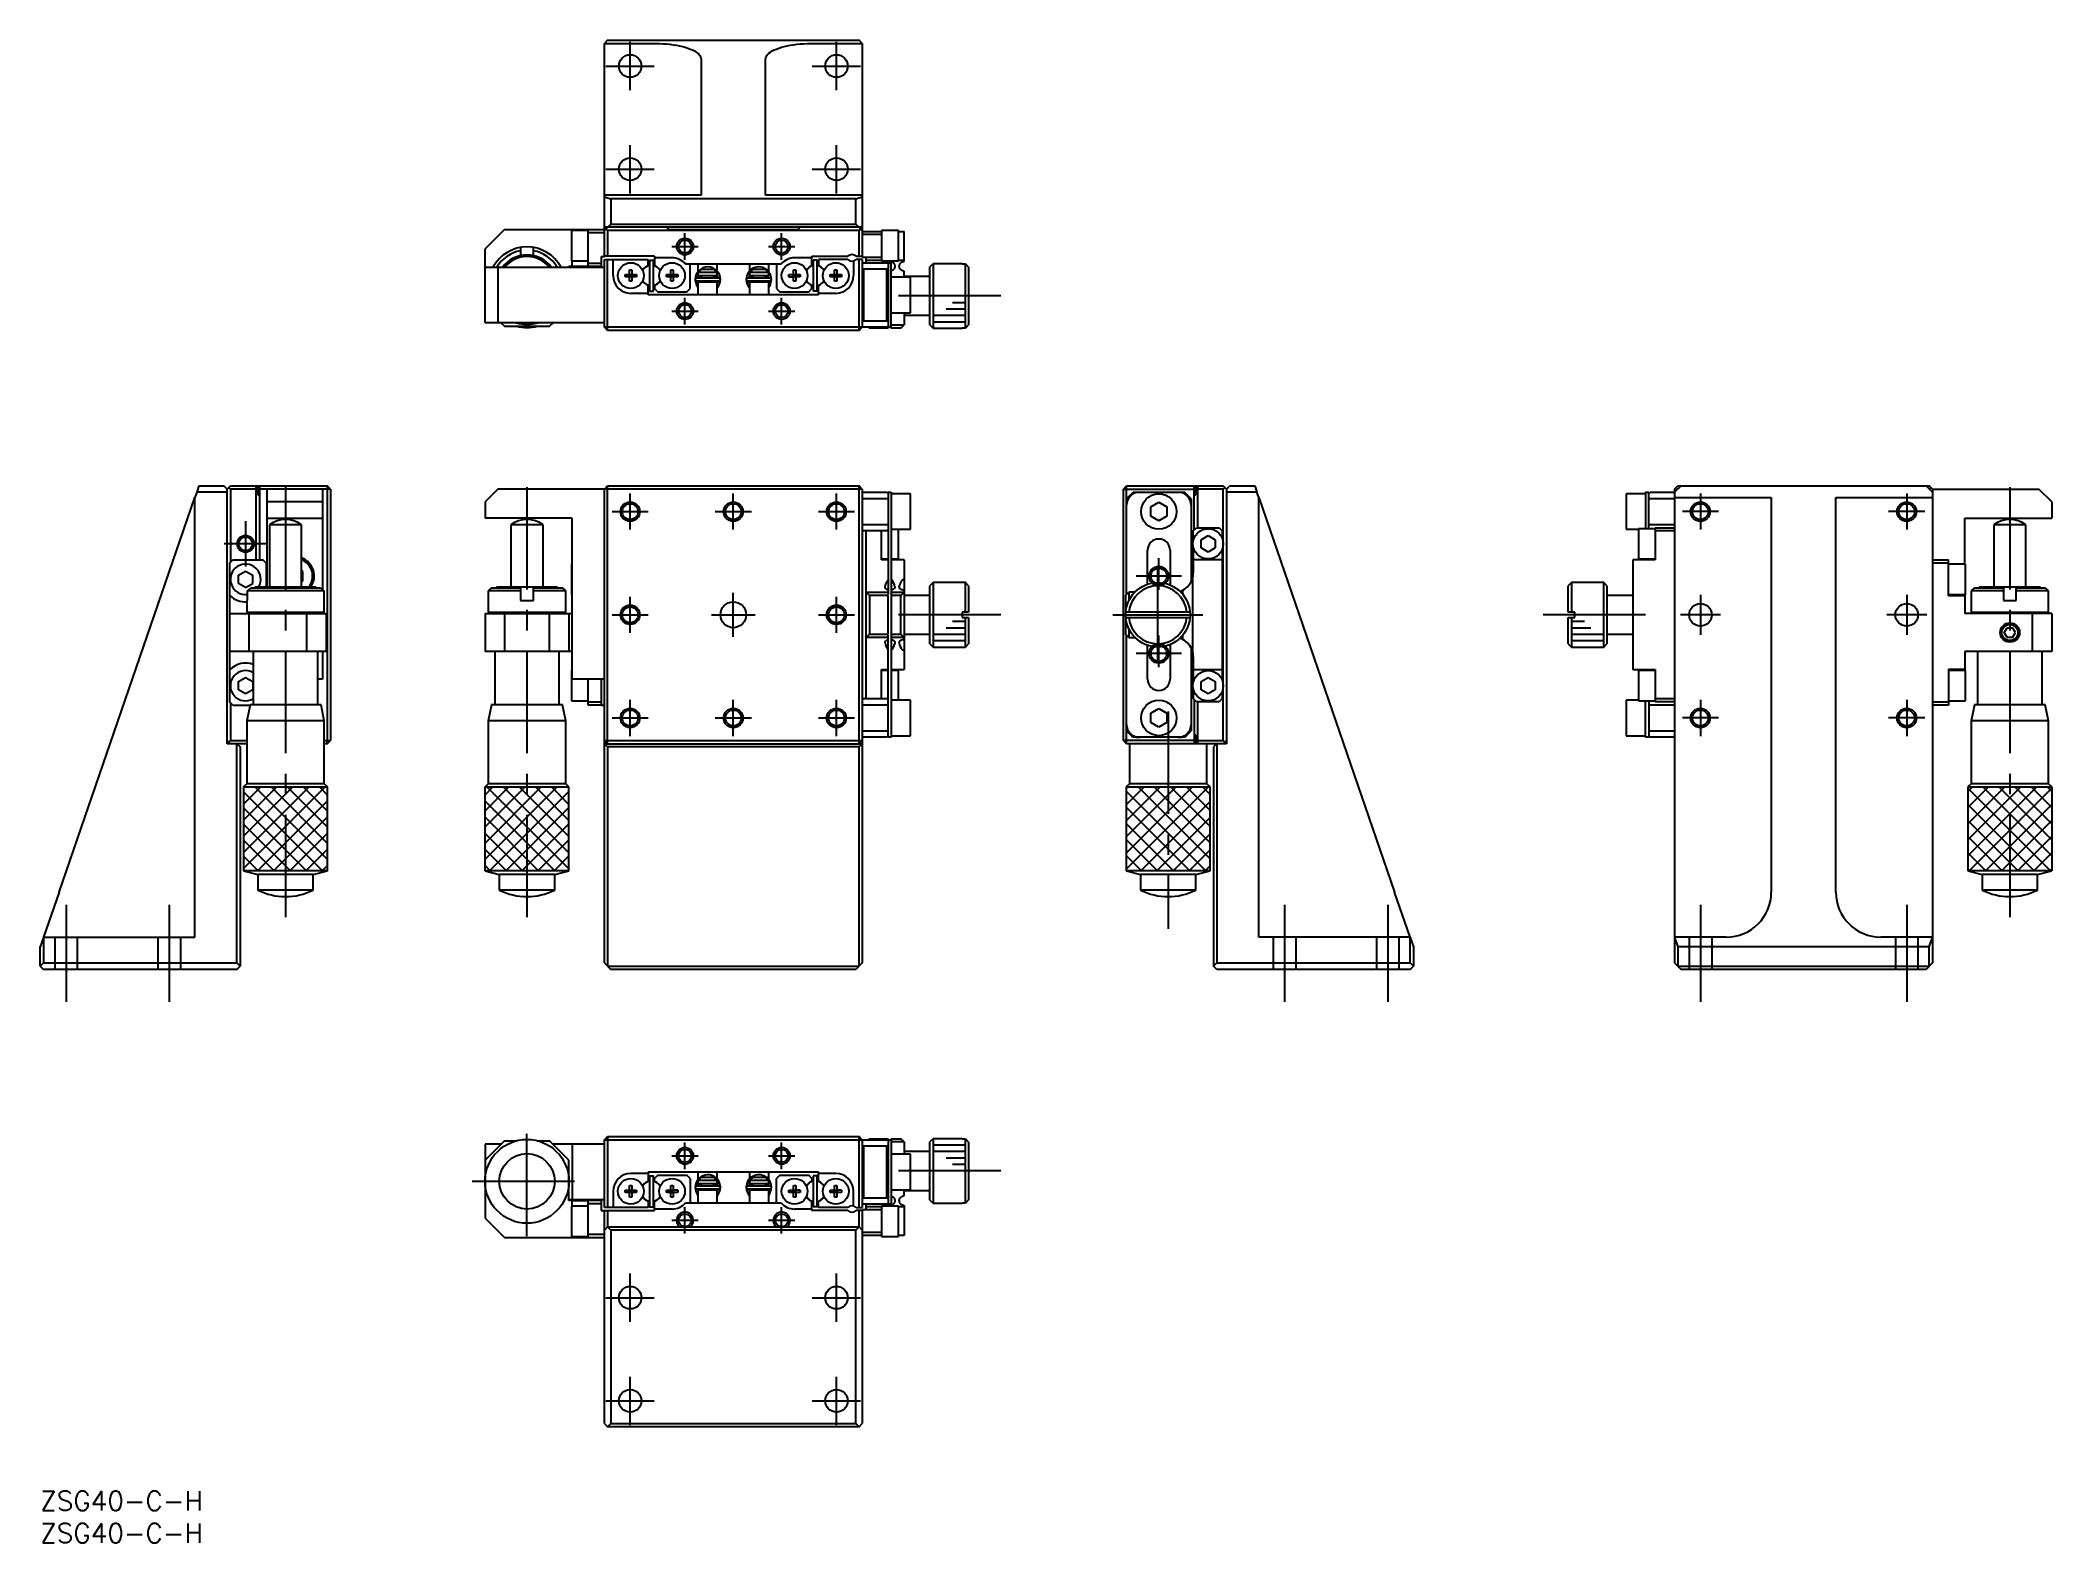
# Model space of a CAD drawing. Extents: x 0 to 312, y -8 to 225.
import ezdxf

# ---------------------------------------------------------------- set-up
doc = ezdxf.new("R2010")
doc.units = 0
doc.header["$LTSCALE"] = 0.5
doc.linetypes.add('CENTER', pattern=[50.8, 31.75, -6.35, 6.35, -6.35])
doc.linetypes.add('DASHED', pattern=[19.05, 12.7, -6.35])
for name, color, linetype in [('MSM_CENTER', 1, 'CENTER'), ('MSM_CONTINUOUS', 7, 'CONTINUOUS'), ('MSM_DASHED', 4, 'DASHED'), ('MSM_NARROW', 5, 'CONTINUOUS'), ('MSM_PART_NUMBER', 7, 'CONTINUOUS')]:
    doc.layers.add(name, color=color, linetype=linetype)
doc.styles.get("Standard").update_dxf_attribs({"font": 'txt.shx', "height": 3, "bigfont": 'bigfont.shx'})

# ---------------------------------------------------------------- blocks, each defined once
blk = doc.blocks.new('*U2')
at = {"layer": 'MSM_PART_NUMBER'}
blk.add_text('ZSG40-C-H', height=3, dxfattribs=at).set_placement((0, -3))
blk = doc.blocks.new('*U3')
at = {"layer": 'MSM_PART_NUMBER'}
blk.add_text('ZSG40-C-H', height=3, dxfattribs=at).set_placement((0, -8))

msp = doc.modelspace()

# ---------------------------------------------------------------- linework, layer by layer
at = {"layer": 'MSM_CENTER'}
for p, q in [((91.5, 217.25), (91.5, 224.75)), ((123.5, 217.25), (123.5, 224.75)), ((87.75, 221), (95.25, 221)), ((119.75, 221), (127.25, 221)), ((91.5, 201.25), (91.5, 208.75)), ((123.5, 201.25), (123.5, 208.75)), ((87.75, 205), (95.25, 205)), ((119.75, 205), (127.25, 205)), ((100.000002, 190.942394), (100.000002, 195.057609)), ((115.000002, 190.942394), (115.000002, 195.057609)), ((97.942394, 193.000002), (102.05761, 193.000002)), ((112.942394, 193.000002), (117.05761, 193.000002)), ((100, 180.942392), (100, 185.057608)), ((115.000001, 180.942392), (115.000001, 185.057608)), ((149, 185.35), (133, 185.35)), ((97.942392, 183), (102.057608, 183)), ((112.942393, 183), (117.057607, 183)), ((38.05, 155.705063), (38.05, 87.205064)), ((75.5, 155.705063), (75.5, 87.205064)), ((91.5, 149.105071), (91.5, 154.705071)), ((107.5, 149.105071), (107.5, 154.705071)), ((123.5, 149.105071), (123.5, 154.705071)), ((257.500001, 154.705071), (257.500001, 149.105071)), ((289.500001, 154.705071), (289.500001, 149.105071)), ((305.5, 155.705063), (305.5, 87.205064)), ((31.85, 150.40507), (31.85, 143.405072)), ((88.7, 151.905071), (94.3, 151.905071)), ((104.7, 151.905071), (110.3, 151.905071)), ((120.7, 151.905071), (126.3, 151.905071)), ((260.300001, 151.905071), (254.700001, 151.905071)), ((292.300001, 151.905071), (286.700001, 151.905071)), ((35.15, 146.905071), (28.55, 146.905071)), ((173.5, 139.788541), (173.5, 144.672012)), ((176.999999, 141.905071), (170.000001, 141.905071)), ((173.35, 128.905071), (173.35, 142.905071)), ((91.5, 133.105071), (91.5, 138.705071)), ((107.5, 132.505071), (107.5, 139.305071)), ((123.5, 133.105071), (123.5, 138.705071)), ((257.500001, 139.005071), (257.500001, 132.805071)), ((289.500001, 139.005071), (289.500001, 132.805071)), ((88.7, 135.905071), (94.3, 135.905071)), ((104.1, 135.905071), (110.9, 135.905071)), ((120.7, 135.905071), (126.3, 135.905071)), ((149, 135.905071), (132, 135.905071)), ((166.35, 135.905071), (180.35, 135.905071)), ((249, 135.905071), (232, 135.905071)), ((260.600001, 135.905071), (254.400001, 135.905071)), ((292.600001, 135.905071), (286.400001, 135.905071)), ((173.5, 127.788543), (173.5, 132.672014)), ((176.999999, 129.905073), (170.000001, 129.905073)), ((91.5, 117.105071), (91.5, 122.705071)), ((107.5, 117.105071), (107.5, 122.705071)), ((123.5, 117.105071), (123.5, 122.705071)), ((257.500001, 122.705071), (257.500001, 117.105071)), ((289.500001, 122.705071), (289.500001, 117.105071)), ((88.7, 119.905071), (94.3, 119.905071)), ((104.7, 119.905071), (110.3, 119.905071)), ((120.7, 119.905071), (126.3, 119.905071)), ((174.95, 120.905071), (174.95, 87.205064)), ((260.300001, 119.905071), (254.700001, 119.905071)), ((292.300001, 119.905071), (286.700001, 119.905071)), ((4, 90.905071), (4, 75.905071)), ((20, 90.905071), (20, 75.905071)), ((193, 90.905071), (193, 75.905071)), ((209, 90.905071), (209, 75.905071)), ((257.5, 90.905071), (257.5, 75.905071)), ((289.5, 90.905071), (289.5, 75.905071)), ((75.5, 39.550001), (75.5, 56.549999)), ((100, 49.942392), (100, 54.057608)), ((115, 49.942392), (115, 54.057608)), ((97.942392, 52.000001), (102.057608, 52.000001)), ((112.942392, 52.000001), (117.057608, 52.000001)), ((67.000001, 48.05), (83.999999, 48.05)), ((149, 49.65), (133, 49.65)), ((99.999998, 39.94239), (99.999998, 44.057607)), ((114.999999, 39.94239), (114.999999, 44.057607)), ((97.94239, 41.999999), (102.057606, 41.999999)), ((112.942391, 41.999999), (117.057606, 41.999999)), ((91.5, 26.25), (91.5, 33.75)), ((123.5, 26.25), (123.5, 33.75)), ((87.75, 30), (95.25, 30)), ((119.75, 30), (127.25, 30)), ((91.5, 10.25), (91.5, 17.75)), ((123.5, 10.25), (123.5, 17.75)), ((87.75, 14), (95.25, 14)), ((119.75, 14), (127.25, 14))]:
    msp.add_line(p, q, dxfattribs=at)
at = {"layer": 'MSM_CONTINUOUS'}
for p, q in [((88, 225), (87.5, 224.5)), ((88, 225), (127, 225)), ((127.5, 224.5), (127, 225)), ((87.5, 191.45), (87.5, 224.5)), ((87.5, 224.483509), (95.5, 224.483509)), ((95.5, 224.483509), (96.049214, 224.476078)), ((96.049214, 224.476078), (96.595041, 224.453834)), ((96.595041, 224.453834), (97.134118, 224.416912)), ((97.134118, 224.416912), (97.663119, 224.36554)), ((97.663119, 224.36554), (98.178784, 224.300036)), ((98.178784, 224.300036), (98.677933, 224.220802)), ((98.677933, 224.220802), (99.15749, 224.128328)), ((99.15749, 224.128328), (99.614497, 224.023184)), ((99.614497, 224.023184), (100.046136, 223.906017)), ((100.046136, 223.906017), (100.449747, 223.77755)), ((100.449747, 223.77755), (100.822842, 223.638576)), ((100.822842, 223.638576), (101.163119, 223.48995)), ((101.163119, 223.48995), (101.468481, 223.33259)), ((101.468481, 223.33259), (101.737046, 223.167466)), ((101.737046, 223.167466), (101.967157, 222.995595)), ((101.967157, 222.995595), (102.157396, 222.818037)), ((102.157396, 222.818037), (102.306589, 222.635887)), ((102.306589, 222.635887), (102.413818, 222.450268)), ((102.413818, 222.450268), (102.478421, 222.262325)), ((102.478421, 222.262325), (102.5, 222.073215)), ((102.5, 222.073215), (102.5, 201)), ((112.5, 222.073215), (112.521579, 222.262325)), ((112.5, 201), (112.5, 222.073215)), ((112.521579, 222.262325), (112.586182, 222.450268)), ((112.586182, 222.450268), (112.693411, 222.635887)), ((112.693411, 222.635887), (112.842604, 222.818037)), ((112.842604, 222.818037), (113.032843, 222.995595)), ((113.032843, 222.995595), (113.262954, 223.167466)), ((113.262954, 223.167466), (113.531519, 223.33259)), ((113.531519, 223.33259), (113.836881, 223.48995)), ((113.836881, 223.48995), (114.177158, 223.638576)), ((114.177158, 223.638576), (114.550253, 223.77755)), ((114.550253, 223.77755), (114.953864, 223.906017)), ((114.953864, 223.906017), (115.385503, 224.023184)), ((115.385503, 224.023184), (115.84251, 224.128328)), ((115.84251, 224.128328), (116.322066, 224.220802)), ((116.322066, 224.220802), (116.821216, 224.300036)), ((116.821216, 224.300036), (117.336881, 224.36554)), ((117.336881, 224.36554), (117.865882, 224.416912)), ((117.865882, 224.416912), (118.404959, 224.453834)), ((118.404959, 224.453834), (118.950786, 224.476078)), ((118.950786, 224.476078), (119.5, 224.483509)), ((119.5, 224.483509), (127.5, 224.483509)), ((127.5, 224.5), (127.5, 191.35)), ((102.5, 201), (87.5, 201)), ((87.5, 200.724903), (88.5, 200.380576)), ((126.5, 200.380576), (88.5, 200.380576)), ((88.5, 200.380576), (88.5, 196.5)), ((127.5, 201), (112.5, 201)), ((126.5, 200.380576), (127.5, 200.724903)), ((126.5, 196.5), (126.5, 200.380576)), ((72, 195.65), (69, 192.65)), ((72, 195.65), (87.5, 195.65)), ((82.4, 195.5), (82.4, 190.8)), ((85, 195.5), (82.4, 195.5)), ((82.5, 195.65), (82.5, 195.5)), ((85, 195.580821), (82.5, 195.580821)), ((85, 189.95), (85, 195.65)), ((87.5, 195.15), (85, 195.15)), ((87.5, 195.5), (88.5, 196.5)), ((127.5, 196), (87.5, 196)), ((87.75, 195.75), (88, 195.5)), ((88, 195.5), (88, 191.5)), ((127, 195.5), (88, 195.5)), ((88.5, 196.5), (126.5, 196.5)), ((97.5, 195.65), (97.15, 196)), ((97.5, 195.65), (117.5, 195.65)), ((117.85, 196), (117.5, 195.65)), ((126.5, 196.5), (127.5, 195.5)), ((127, 195.5), (127.25, 195.75)), ((127, 191.5), (127, 195.5)), ((127.5, 195.35), (130.5, 195.35)), ((130.5, 194.85), (127.5, 194.85)), ((130.5, 195.5), (130.5, 190.8)), ((133.1, 195.5), (130.5, 195.5)), ((133.1, 190.8), (133.1, 195.5)), ((133.1, 195.35), (134, 195.35)), ((134, 190.7), (134, 195.35)), ((69, 181.2), (69, 192.65)), ((74.5, 192.86608), (74.5, 191.593544)), ((76.5, 191.593544), (76.5, 192.86608)), ((82.4, 190.8), (85, 190.8)), ((82.5, 189.95), (82.5, 190.8)), ((85, 190.45), (87, 190.45)), ((87, 191.45), (87, 189.95)), ((87, 191.45), (87.5, 191.45)), ((95.3, 191.5), (87.5, 191.5)), ((87.5, 180.5), (87.5, 191)), ((87.5, 191), (94.3, 191)), ((88, 180), (88, 191)), ((88.85, 188.5), (88.85, 191)), ((94.3, 190.050806), (94.3, 191)), ((94.5, 190.9), (95.1, 190.9)), ((94.5, 190.9), (94.5, 186.1)), ((95.1, 186.1), (95.1, 190.9)), ((95.3, 191.5), (95.3, 190.050806)), ((98, 191.25), (95.3, 191.25)), ((119.7, 191.25), (117, 191.25)), ((119.7, 191.5), (125.238562, 191.5)), ((119.7, 190.050806), (119.7, 191.5)), ((119.9, 190.9), (119.9, 186.1)), ((120.5, 190.9), (119.9, 190.9)), ((120.5, 186.1), (120.5, 190.9)), ((120.7, 191), (120.7, 190.050806)), ((125.238562, 191), (120.7, 191)), ((126.15, 190.781754), (126.15, 188.5)), ((126.561438, 191.5), (127.5, 191.5)), ((127.5, 191), (126.561438, 191)), ((127, 180), (127, 191)), ((127.5, 191.35), (130.5, 191.35)), ((127.5, 191), (127.5, 180.5)), ((127.5, 190.5), (132, 190.5)), ((128.1, 190.5), (128.1, 191.35)), ((130.5, 190.85), (128.1, 190.85)), ((130.5, 190.8), (133.1, 190.8)), ((131.290453, 190.500328), (131.321979, 190.527924)), ((131.321979, 190.527924), (131.359014, 190.556703)), ((131.359014, 190.556703), (131.398595, 190.583623)), ((131.398595, 190.583623), (131.441047, 190.608569)), ((131.441047, 190.608569), (131.486696, 190.631426)), ((131.486696, 190.631426), (131.510604, 190.641931)), ((131.5, 190.5), (131.5, 180.35)), ((131.510604, 190.641931), (131.535602, 190.651881)), ((131.535602, 190.651881), (131.561799, 190.6612)), ((131.561799, 190.6612), (131.589303, 190.66981)), ((131.589303, 190.66981), (131.618221, 190.677638)), ((131.618221, 190.677638), (131.63241, 190.681035)), ((131.63241, 190.681035), (131.647013, 190.684229)), ((131.647013, 190.684229), (131.662015, 190.687196)), ((131.662015, 190.687196), (131.677404, 190.689911)), ((131.677404, 190.689911), (131.693166, 190.692351)), ((131.693166, 190.692351), (131.709288, 190.694494)), ((131.709288, 190.694494), (131.722403, 190.695975)), ((131.722403, 190.695975), (131.735743, 190.697242)), ((131.735743, 190.697242), (131.749264, 190.698282)), ((131.749264, 190.698282), (131.759792, 190.698921)), ((131.759792, 190.698921), (131.770409, 190.699415)), ((131.770409, 190.699415), (131.781085, 190.699761)), ((131.781085, 190.699761), (131.791789, 190.699955)), ((131.791789, 190.699955), (131.802242, 190.699996)), ((131.802242, 190.699996), (131.8127, 190.699891)), ((131.8127, 190.699891), (131.823134, 190.699643)), ((131.823134, 190.699643), (131.833513, 190.699251)), ((131.833513, 190.699251), (131.844149, 190.698699)), ((131.844149, 190.698699), (131.854708, 190.698001)), ((131.854708, 190.698001), (131.865167, 190.697163)), ((131.865167, 190.697163), (131.875499, 190.69619)), ((131.875499, 190.69619), (131.888565, 190.694752)), ((131.888565, 190.694752), (131.901416, 190.693111)), ((131.901416, 190.693111), (131.91403, 190.69128)), ((131.91403, 190.69128), (131.926384, 190.689275)), ((131.926384, 190.689275), (131.942897, 190.686261)), ((131.942897, 190.686261), (131.958956, 190.682962)), ((131.958956, 190.682962), (131.974556, 190.679404)), ((131.974556, 190.679404), (132.002702, 190.672107)), ((132, 180.35), (132, 190.5)), ((132.002702, 190.672107), (132.02952, 190.664064)), ((132.02952, 190.664064), (132.055102, 190.65534)), ((132.055102, 190.65534), (132.079544, 190.646002)), ((132.079544, 190.646002), (132.102937, 190.636114)), ((132.102937, 190.636114), (132.125377, 190.625744)), ((132.125377, 190.625744), (132.175782, 190.599198)), ((132.175782, 190.599198), (132.222476, 190.570031)), ((132.222476, 190.570031), (132.265704, 190.538339)), ((132.265704, 190.538339), (132.305712, 190.504218)), ((132.305712, 190.504218), (132.342745, 190.467765)), ((132.342745, 190.467765), (132.377049, 190.429076)), ((132.377049, 190.429076), (132.412534, 190.382794)), ((132.412534, 190.382794), (132.44452, 190.33354)), ((132.44452, 190.33354), (132.472819, 190.281382)), ((134, 190.85), (133.1, 190.85)), ((133.343867, 190.313304), (133.369597, 190.356315)), ((133.369597, 190.356315), (133.39812, 190.397483)), ((133.39812, 190.397483), (133.429191, 190.436494)), ((133.429191, 190.436494), (133.463529, 190.47412)), ((133.463529, 190.47412), (133.500523, 190.509484)), ((133.500523, 190.509484), (133.54057, 190.542815)), ((133.54057, 190.542815), (133.58362, 190.573801)), ((133.58362, 190.573801), (133.610836, 190.591134)), ((133.610836, 190.591134), (133.63934, 190.60759)), ((133.63934, 190.60759), (133.669425, 190.623218)), ((133.669425, 190.623218), (133.70113, 190.637878)), ((133.70113, 190.637878), (133.723185, 190.647048)), ((133.723185, 190.647048), (133.746148, 190.655735)), ((133.746148, 190.655735), (133.770096, 190.663894)), ((133.770096, 190.663894), (133.78917, 190.669759)), ((133.78917, 190.669759), (133.808964, 190.675265)), ((133.808964, 190.675265), (133.829506, 190.680366)), ((133.829506, 190.680366), (133.850822, 190.685014)), ((133.850822, 190.685014), (133.864486, 190.687656)), ((133.864486, 190.687656), (133.878483, 190.69009)), ((133.878483, 190.69009), (133.892801, 190.692299)), ((133.892801, 190.692299), (133.903988, 190.693829)), ((133.903988, 190.693829), (133.915367, 190.695209)), ((133.915367, 190.695209), (133.926917, 190.69643)), ((133.926917, 190.69643), (133.938617, 190.697484)), ((133.938617, 190.697484), (133.948594, 190.698236)), ((133.948594, 190.698236), (133.958664, 190.69886)), ((133.958664, 190.69886), (133.968803, 190.699351)), ((133.968803, 190.699351), (133.979167, 190.69971)), ((133.979167, 190.69971), (133.989576, 190.699927)), ((133.989576, 190.699927), (134, 190.7)), ((138.5, 190.35), (138, 189.85)), ((138.5, 190.35), (138.5, 180.35)), ((143, 190.35), (138.5, 190.35)), ((143, 190.35), (143, 190.333974)), ((143, 190.333974), (143.5, 190.333974)), ((143.5, 180.366026), (143.5, 190.333974)), ((143.5, 190.333974), (144, 189.832187)), ((69, 189.8), (87.5, 189.8)), ((71, 189.8), (71, 181.2)), ((82, 189.8), (82, 189.95)), ((82, 189.95), (87, 189.95)), ((82.5, 189.990264), (85, 189.990264)), ((90.713639, 188.68), (91.42, 188.68)), ((90.713639, 188.32), (90.713639, 188.68)), ((91.42, 188.32), (90.713639, 188.32)), ((91.42, 189.386361), (91.78, 189.386361)), ((91.42, 188.68), (91.42, 189.386361)), ((91.430372, 188.669628), (91.42, 188.68)), ((91.430372, 188.330372), (91.42, 188.32)), ((91.42, 187.613639), (91.42, 188.32)), ((91.78, 187.613639), (91.42, 187.613639)), ((91.430372, 188.669628), (91.769628, 188.669628)), ((91.430372, 188.330372), (91.430372, 188.669628)), ((91.769628, 188.330372), (91.430372, 188.330372)), ((91.769628, 188.669628), (91.78, 188.68)), ((91.769628, 188.669628), (91.769628, 188.330372)), ((91.769628, 188.330372), (91.78, 188.32)), ((91.78, 189.386361), (91.78, 188.68)), ((91.78, 188.68), (92.486361, 188.68)), ((91.78, 188.32), (91.78, 187.613639)), ((92.486361, 188.32), (91.78, 188.32)), ((92.486361, 188.68), (92.486361, 188.32)), ((94.039905, 189.90064), (94.3, 190.050806)), ((95.560095, 189.90064), (95.3, 190.050806)), ((97.113639, 188.68), (97.82, 188.68)), ((97.113639, 188.32), (97.113639, 188.68)), ((97.82, 188.32), (97.113639, 188.32)), ((97.82, 189.386361), (98.18, 189.386361)), ((97.82, 188.68), (97.82, 189.386361)), ((97.830372, 188.669628), (97.82, 188.68)), ((97.830372, 188.330372), (97.82, 188.32)), ((97.82, 187.613639), (97.82, 188.32)), ((98.18, 187.613639), (97.82, 187.613639)), ((97.830372, 188.669628), (98.169628, 188.669628)), ((97.830372, 188.330372), (97.830372, 188.669628)), ((98.169628, 188.330372), (97.830372, 188.330372)), ((98.169628, 188.669628), (98.18, 188.68)), ((98.169628, 188.669628), (98.169628, 188.330372)), ((98.169628, 188.330372), (98.18, 188.32)), ((98.18, 189.386361), (98.18, 188.68)), ((98.18, 188.68), (98.886361, 188.68)), ((98.18, 188.32), (98.18, 187.613639)), ((98.886361, 188.32), (98.18, 188.32)), ((98.886361, 188.68), (98.886361, 188.32)), ((114.920938, 190.3), (100.079062, 190.3)), ((100.8, 186.5), (100.8, 190.3)), ((101.5984, 187.867987), (101.731933, 187.18406)), ((101.697916, 187.417153), (101.697888, 187.382732)), ((101.697888, 187.382732), (101.699582, 187.348355)), ((101.699666, 187.451534), (101.697916, 187.417153)), ((101.699582, 187.348355), (101.702995, 187.314105)), ((101.703135, 187.485791), (101.699666, 187.451534)), ((101.702995, 187.314105), (101.708116, 187.280067)), ((101.708315, 187.519841), (101.703135, 187.485791)), ((101.708116, 187.280067), (101.714935, 187.246322)), ((101.715194, 187.553601), (101.708315, 187.519841)), ((101.714935, 187.246322), (101.723434, 187.212954)), ((101.723756, 187.586987), (101.715194, 187.553601)), ((101.723434, 187.212954), (101.733593, 187.180043)), ((101.733981, 187.619918), (101.723756, 187.586987)), ((101.745845, 187.652313), (101.733981, 187.619918)), ((101.759321, 187.684093), (101.745845, 187.652313)), ((101.76494, 187.696164), (101.759321, 187.684093)), ((105.296922, 188.093518), (101.796922, 188.093518)), ((101.796922, 187.693518), (105.296922, 187.693518)), ((101.98598, 187.198107), (102, 187.204694)), ((102, 190.3), (102, 189.078609)), ((102, 189.078151), (102, 189.078014)), ((105, 189), (102, 189)), ((102, 189), (102, 188.5)), ((102, 188.5), (105, 188.5)), ((105, 187.5), (102, 187.5)), ((102, 187.5), (102, 185.5)), ((102.008739, 188.09354), (102.119613, 188.500147)), ((102.050616, 188.3), (102.5, 188.3)), ((102.054317, 189), (102.583485, 189.5)), ((102.115828, 187.500023), (102.117214, 187.503675)), ((102.117214, 187.503675), (102.122919, 187.517353)), ((102.122919, 187.517353), (102.129311, 187.53072)), ((102.129311, 187.53072), (102.136372, 187.543742)), ((102.136372, 187.543742), (102.14408, 187.556387)), ((102.14408, 187.556387), (102.152415, 187.568624)), ((102.152415, 187.568624), (102.161351, 187.580423)), ((102.161351, 187.580423), (102.170865, 187.591756)), ((102.170865, 187.591756), (102.180929, 187.602596)), ((102.180929, 187.602596), (102.191518, 187.612919)), ((102.191518, 187.612919), (102.202602, 187.622701)), ((102.202602, 187.622701), (102.214153, 187.631921)), ((102.214153, 187.631921), (102.226141, 187.640558)), ((102.226141, 187.640558), (102.238535, 187.648593)), ((102.238535, 187.648593), (102.251304, 187.65601)), ((102.251304, 187.65601), (102.264417, 187.662793)), ((102.264417, 187.662793), (102.277841, 187.668927)), ((102.277841, 187.668927), (102.291545, 187.674401)), ((102.291545, 187.674401), (102.305494, 187.679203)), ((102.305494, 187.679203), (102.319656, 187.683323)), ((102.319656, 187.683323), (102.333998, 187.686754)), ((102.333998, 187.686754), (102.348486, 187.689488)), ((102.348486, 187.689488), (102.363086, 187.691521)), ((102.363086, 187.691521), (102.377764, 187.692849)), ((102.377764, 187.692849), (102.392486, 187.693469)), ((102.392486, 187.693469), (102.397809, 187.693518)), ((102.5, 188.5), (102.5, 188.093518)), ((102.5, 187.693518), (102.5, 187.5)), ((102.583485, 189.5), (104.416515, 189.5)), ((104.416515, 189.5), (104.945683, 189)), ((104.5, 188.093518), (104.5, 188.5)), ((104.5, 188.3), (105, 188.3)), ((104.5, 187.5), (104.5, 187.693518)), ((104.696035, 187.693518), (104.709989, 187.693191)), ((104.709989, 187.693191), (104.724684, 187.692157)), ((104.724684, 187.692157), (104.73931, 187.690417)), ((104.73931, 187.690417), (104.753833, 187.687977)), ((104.753833, 187.687977), (104.76822, 187.68484)), ((104.76822, 187.68484), (104.782437, 187.681013)), ((104.782437, 187.681013), (104.796451, 187.676506)), ((104.796451, 187.676506), (104.810229, 187.671327)), ((104.810229, 187.671327), (104.82374, 187.665488)), ((104.82374, 187.665488), (104.83695, 187.659)), ((104.83695, 187.659), (104.84983, 187.651878)), ((104.84983, 187.651878), (104.862347, 187.644137)), ((104.862347, 187.644137), (104.874471, 187.635792)), ((104.874471, 187.635792), (104.886173, 187.626863)), ((104.886173, 187.626863), (104.897422, 187.617367)), ((104.897422, 187.617367), (104.908192, 187.607327)), ((104.908192, 187.607327), (104.918454, 187.596764)), ((104.918454, 187.596764), (104.928181, 187.585702)), ((104.928181, 187.585702), (104.937348, 187.574165)), ((104.937348, 187.574165), (104.94593, 187.562181)), ((104.94593, 187.562181), (104.953902, 187.549777)), ((104.953902, 187.549777), (104.961244, 187.536982)), ((104.961244, 187.536982), (104.967933, 187.523828)), ((104.967933, 187.523828), (104.97395, 187.510345)), ((104.97395, 187.510345), (104.978016, 187.500023)), ((104.974529, 188.50019), (105.084822, 188.093522)), ((105, 189.191739), (105, 190.3)), ((105, 189.19113), (105, 189.191356)), ((105, 188.5), (105, 189)), ((105, 188.3), (105, 188.434175)), ((105, 185.5), (105, 187.5)), ((105.037425, 187.464905), (105.000234, 187.352235)), ((105.085124, 187.693426), (105.037425, 187.464905)), ((113.203078, 188.093518), (109.703078, 188.093518)), ((109.703078, 187.693518), (113.203078, 187.693518)), ((109.962495, 187.465181), (109.914872, 187.693459)), ((109.915185, 188.093572), (110.025427, 188.500085)), ((109.999662, 187.352514), (109.962495, 187.465181)), ((110, 190.3), (110, 189.191834)), ((113, 189), (110, 189)), ((110, 189), (110, 188.5)), ((110, 188.5), (113, 188.5)), ((110, 188.434516), (110, 188.434356)), ((110, 188.434094), (110, 188.3)), ((110, 188.3), (110.5, 188.3)), ((113, 187.5), (110, 187.5)), ((110, 187.5), (110, 185.5)), ((110.021984, 187.500023), (110.023371, 187.503675)), ((110.023371, 187.503675), (110.029075, 187.517353)), ((110.029075, 187.517353), (110.035467, 187.53072)), ((110.035467, 187.53072), (110.042528, 187.543742)), ((110.042528, 187.543742), (110.050237, 187.556387)), ((110.050237, 187.556387), (110.058571, 187.568624)), ((110.054317, 189), (110.583485, 189.5)), ((110.058571, 187.568624), (110.067507, 187.580423)), ((110.067507, 187.580423), (110.077021, 187.591756)), ((110.077021, 187.591756), (110.087086, 187.602596)), ((110.087086, 187.602596), (110.097674, 187.612919)), ((110.097674, 187.612919), (110.108758, 187.622701)), ((110.108758, 187.622701), (110.120309, 187.631921)), ((110.120309, 187.631921), (110.132297, 187.640558)), ((110.132297, 187.640558), (110.144691, 187.648593)), ((110.144691, 187.648593), (110.15746, 187.65601)), ((110.15746, 187.65601), (110.170573, 187.662793)), ((110.170573, 187.662793), (110.183997, 187.668927)), ((110.183997, 187.668927), (110.197701, 187.674401)), ((110.197701, 187.674401), (110.21165, 187.679203)), ((110.21165, 187.679203), (110.225813, 187.683323)), ((110.225813, 187.683323), (110.240155, 187.686754)), ((110.240155, 187.686754), (110.254642, 187.689488)), ((110.254642, 187.689488), (110.269242, 187.691521)), ((110.269242, 187.691521), (110.28392, 187.692849)), ((110.28392, 187.692849), (110.298642, 187.693469)), ((110.298642, 187.693469), (110.303965, 187.693518)), ((110.5, 188.5), (110.5, 188.093518)), ((110.5, 187.693518), (110.5, 187.5)), ((110.583485, 189.5), (112.416515, 189.5)), ((112.416515, 189.5), (112.945683, 189)), ((112.5, 188.093518), (112.5, 188.5)), ((112.5, 188.3), (112.94983, 188.3)), ((112.5, 187.5), (112.5, 187.693518)), ((112.602191, 187.693518), (112.616146, 187.693191)), ((112.616146, 187.693191), (112.63084, 187.692157)), ((112.63084, 187.692157), (112.645466, 187.690417)), ((112.645466, 187.690417), (112.65999, 187.687977)), ((112.65999, 187.687977), (112.674376, 187.68484)), ((112.674376, 187.68484), (112.688593, 187.681013)), ((112.688593, 187.681013), (112.702607, 187.676506)), ((112.702607, 187.676506), (112.716385, 187.671327)), ((112.716385, 187.671327), (112.729896, 187.665488)), ((112.729896, 187.665488), (112.743107, 187.659)), ((112.743107, 187.659), (112.755986, 187.651878)), ((112.755986, 187.651878), (112.768503, 187.644137)), ((112.768503, 187.644137), (112.780627, 187.635792)), ((112.780627, 187.635792), (112.792329, 187.626863)), ((112.792329, 187.626863), (112.803579, 187.617367)), ((112.803579, 187.617367), (112.814348, 187.607327)), ((112.814348, 187.607327), (112.82461, 187.596764)), ((112.82461, 187.596764), (112.834337, 187.585702)), ((112.834337, 187.585702), (112.843504, 187.574165)), ((112.843504, 187.574165), (112.852086, 187.562181)), ((112.852086, 187.562181), (112.860058, 187.549777)), ((112.860058, 187.549777), (112.8674, 187.536982)), ((112.8674, 187.536982), (112.874089, 187.523828)), ((112.874089, 187.523828), (112.880106, 187.510345)), ((112.880106, 187.510345), (112.884172, 187.500023)), ((112.880394, 188.500132), (112.991258, 188.093569)), ((113, 189.078434), (113, 190.3)), ((113, 188.5), (113, 189)), ((113, 185.5), (113, 187.5)), ((113.01402, 187.198107), (113, 187.204694)), ((113.249082, 187.664801), (113.235083, 187.696115)), ((113.24211, 187.120768), (113.401617, 187.869241)), ((113.261569, 187.632666), (113.249082, 187.664801)), ((113.272431, 187.599961), (113.261569, 187.632666)), ((113.270593, 187.19291), (113.280108, 187.22603)), ((113.281642, 187.566767), (113.272431, 187.599961)), ((113.280108, 187.22603), (113.287952, 187.259573)), ((113.289181, 187.533164), (113.281642, 187.566767)), ((113.287952, 187.259573), (113.294106, 187.293456)), ((113.295028, 187.499234), (113.289181, 187.533164)), ((113.294106, 187.293456), (113.298556, 187.327596)), ((113.299171, 187.465061), (113.295028, 187.499234)), ((113.298556, 187.327596), (113.301292, 187.361911)), ((113.301599, 187.430727), (113.299171, 187.465061)), ((113.301292, 187.361911), (113.302307, 187.396315)), ((113.302307, 187.396315), (113.301599, 187.430727)), ((114.2, 190.3), (114.2, 186.5)), ((116.113639, 188.68), (116.82, 188.68)), ((116.113639, 188.32), (116.113639, 188.68)), ((116.113639, 188.32), (116.82, 188.32)), ((116.82, 189.386361), (117.18, 189.386361)), ((116.82, 188.68), (116.82, 189.386361)), ((116.830372, 188.669628), (116.82, 188.68)), ((116.830372, 188.330372), (116.82, 188.32)), ((116.82, 187.613639), (116.82, 188.32)), ((117.18, 187.613639), (116.82, 187.613639)), ((116.830372, 188.669628), (117.169628, 188.669628)), ((116.830372, 188.330372), (116.830372, 188.669628)), ((117.169628, 188.330372), (116.830372, 188.330372)), ((117.169628, 188.669628), (117.18, 188.68)), ((117.169628, 188.669628), (117.169628, 188.330372)), ((117.169628, 188.330372), (117.18, 188.32)), ((117.18, 189.386361), (117.18, 188.68)), ((117.18, 188.68), (117.886361, 188.68)), ((117.18, 188.32), (117.18, 187.613639)), ((117.886361, 188.32), (117.18, 188.32)), ((117.886361, 188.68), (117.886361, 188.32)), ((119.439905, 189.90064), (119.7, 190.050806)), ((120.960095, 189.90064), (120.7, 190.050806)), ((122.513639, 188.68), (123.22, 188.68)), ((122.513639, 188.32), (122.513639, 188.68)), ((123.22, 188.32), (122.513639, 188.32)), ((123.22, 189.386361), (123.58, 189.386361)), ((123.22, 188.68), (123.22, 189.386361)), ((123.230372, 188.669628), (123.22, 188.68)), ((123.230372, 188.330372), (123.22, 188.32)), ((123.22, 187.613639), (123.22, 188.32)), ((123.58, 187.613639), (123.22, 187.613639)), ((123.230372, 188.669628), (123.569628, 188.669628)), ((123.230372, 188.330372), (123.230372, 188.669628)), ((123.569628, 188.330372), (123.230372, 188.330372)), ((123.569628, 188.669628), (123.58, 188.68)), ((123.569628, 188.669628), (123.569628, 188.330372)), ((123.569628, 188.330372), (123.58, 188.32)), ((123.58, 189.386361), (123.58, 188.68)), ((123.58, 188.68), (124.286361, 188.68)), ((123.58, 188.32), (123.58, 187.613639)), ((124.286361, 188.32), (123.58, 188.32)), ((124.286361, 188.68), (124.286361, 188.32)), ((127.5, 189.7), (127.7, 189.5)), ((127.7, 189.5), (127.7, 181.5)), ((131.3, 189.5), (127.7, 189.5)), ((131.3, 189.5), (131.5, 189.7)), ((131.3, 181.5), (131.3, 189.5)), ((132.024953, 189.234532), (132, 189.227158)), ((135, 188.25), (132, 188.25)), ((132.049576, 189.242744), (132.024953, 189.234532)), ((132.073817, 189.25177), (132.049576, 189.242744)), ((132.104777, 189.264724), (132.073817, 189.25177)), ((132.135011, 189.27899), (132.104777, 189.264724)), ((132.164419, 189.294491), (132.135011, 189.27899)), ((132.192902, 189.311151), (132.164419, 189.294491)), ((132.219487, 189.328289), (132.192902, 189.311151)), ((132.245173, 189.346418), (132.219487, 189.328289)), ((132.269895, 189.365455), (132.245173, 189.346418)), ((132.29359, 189.385315), (132.269895, 189.365455)), ((132.316825, 189.406505), (132.29359, 189.385315)), ((132.33897, 189.428461), (132.316825, 189.406505)), ((132.359985, 189.45109), (132.33897, 189.428461)), ((132.379834, 189.474298), (132.359985, 189.45109)), ((132.398035, 189.497395), (132.379834, 189.474298)), ((132.41515, 189.520949), (132.398035, 189.497395)), ((132.43117, 189.544882), (132.41515, 189.520949)), ((132.446085, 189.569114), (132.43117, 189.544882)), ((132.463059, 189.599503), (132.446085, 189.569114)), ((132.478405, 189.630222), (132.463059, 189.599503)), ((132.472819, 190.281382), (132.491954, 190.239312)), ((132.492142, 189.661148), (132.478405, 189.630222)), ((132.491954, 190.239312), (132.508687, 190.195497)), ((132.504286, 189.692161), (132.492142, 189.661148)), ((132.51777, 189.732506), (132.504286, 189.692161)), ((132.508687, 190.195497), (132.522841, 190.150011)), ((132.528759, 189.77278), (132.51777, 189.732506)), ((132.522841, 190.150011), (132.534243, 190.10293)), ((132.537343, 189.812793), (132.528759, 189.77278)), ((132.534243, 190.10293), (132.542236, 190.05758)), ((132.544994, 189.86352), (132.537343, 189.812793)), ((132.542236, 190.05758), (132.547515, 190.010773)), ((132.549101, 189.913552), (132.544994, 189.86352)), ((132.547515, 190.010773), (132.549872, 189.9627)), ((132.549872, 189.9627), (132.549101, 189.913552)), ((133.250053, 189.941088), (133.250823, 189.985125)), ((133.251216, 189.907307), (133.250053, 189.941088)), ((133.250823, 189.985125), (133.254088, 190.028196)), ((133.253955, 189.873075), (133.251216, 189.907307)), ((133.258311, 189.838657), (133.253955, 189.873075)), ((133.254088, 190.028196), (133.25975, 190.070543)), ((133.264366, 189.803911), (133.258311, 189.838657)), ((133.25975, 190.070543), (133.267655, 190.111775)), ((133.272009, 189.769644), (133.264366, 189.803911)), ((133.267655, 190.111775), (133.277902, 190.152667)), ((133.281414, 189.73521), (133.272009, 189.769644)), ((133.277902, 190.152667), (133.290222, 190.192312)), ((133.292555, 189.700961), (133.281414, 189.73521)), ((133.290222, 190.192312), (133.304589, 190.230899)), ((133.305552, 189.666729), (133.292555, 189.700961)), ((133.304589, 190.230899), (133.320837, 190.268178)), ((133.319708, 189.634247), (133.305552, 189.666729)), ((133.335646, 189.601961), (133.319708, 189.634247)), ((133.320837, 190.268178), (133.343867, 190.313304)), ((133.353384, 189.570015), (133.335646, 189.601961)), ((133.37253, 189.539175), (133.353384, 189.570015)), ((133.393463, 189.508854), (133.37253, 189.539175)), ((133.416165, 189.479217), (133.393463, 189.508854)), ((133.43917, 189.452038), (133.416165, 189.479217)), ((133.463753, 189.425657), (133.43917, 189.452038)), ((133.489858, 189.400222), (133.463753, 189.425657)), ((133.516793, 189.376409), (133.489858, 189.400222)), ((133.545139, 189.353681), (133.516793, 189.376409)), ((133.574803, 189.332175), (133.545139, 189.353681)), ((133.598051, 189.316804), (133.574803, 189.332175)), ((133.621998, 189.302224), (133.598051, 189.316804)), ((133.646442, 189.288565), (133.621998, 189.302224)), ((133.671507, 189.275765), (133.646442, 189.288565)), ((133.696627, 189.264096), (133.671507, 189.275765)), ((133.722268, 189.253319), (133.696627, 189.264096)), ((133.748212, 189.243528), (133.722268, 189.253319)), ((133.774591, 189.234674), (133.748212, 189.243528)), ((133.80237, 189.226507), (133.774591, 189.234674)), ((133.830519, 189.2194), (133.80237, 189.226507)), ((133.858776, 189.213417), (133.830519, 189.2194)), ((133.887295, 189.208517), (133.858776, 189.213417)), ((133.915396, 189.204788), (133.887295, 189.208517)), ((133.943648, 189.20212), (133.915396, 189.204788)), ((133.971799, 189.200531), (133.943648, 189.20212)), ((134, 189.2), (133.971799, 189.200531)), ((134, 188.25), (134, 189.2)), ((138, 188.35), (134, 188.35)), ((135, 182.75), (135, 188.25)), ((138, 180.85), (138, 189.85)), ((144, 189.832187), (144, 180.867813)), ((94.3, 185.75), (91.6, 185.75)), ((94.3, 186.949194), (94.039905, 187.09936)), ((94.3, 185.5), (94.3, 186.949194)), ((120.7, 185.5), (94.3, 185.5)), ((94.5, 186.1), (95.1, 186.1)), ((95.3, 186.949194), (95.560095, 187.09936)), ((95.3, 186.949194), (95.3, 186.5)), ((95.3, 186.5), (95.8, 186)), ((95.8, 186), (100.3, 186)), ((100.3, 186), (100.8, 186.5)), ((101.733593, 187.180043), (101.745388, 187.147669)), ((101.745388, 187.147669), (101.752639, 187.129943)), ((101.752285, 187.131624), (101.752938, 187.129365)), ((101.752938, 187.129365), (101.754762, 187.12761)), ((101.753681, 187.130486), (101.99991, 186.708824)), ((101.754762, 187.12761), (101.757746, 187.126368)), ((101.757577, 187.121396), (102.000006, 187.194026)), ((101.757746, 187.126368), (101.76187, 187.125648)), ((101.76187, 187.125648), (101.76711, 187.125454)), ((101.76711, 187.125454), (101.77343, 187.125788)), ((101.77343, 187.125788), (101.780792, 187.126648)), ((101.780792, 187.126648), (101.789147, 187.128028)), ((101.789147, 187.128028), (101.798444, 187.129919)), ((101.798444, 187.129919), (101.808621, 187.132309)), ((101.808621, 187.132309), (101.819615, 187.135184)), ((101.819615, 187.135184), (101.831356, 187.138524)), ((101.831356, 187.138524), (101.843768, 187.142308)), ((101.843768, 187.142308), (101.856773, 187.146513)), ((101.856773, 187.146513), (101.870287, 187.151111)), ((101.870287, 187.151111), (101.884224, 187.156073)), ((101.884224, 187.156073), (101.898496, 187.161368)), ((101.898496, 187.161368), (101.913011, 187.166961)), ((101.913011, 187.166961), (101.927678, 187.172817)), ((101.927678, 187.172817), (101.942401, 187.1789)), ((101.942401, 187.1789), (101.957089, 187.185169)), ((101.957089, 187.185169), (101.971646, 187.191585)), ((101.971646, 187.191585), (101.98598, 187.198107)), ((105.340106, 187.132228), (105.340005, 187.132269)), ((105.34022, 187.13218), (105.340106, 187.132228)), ((105.340651, 187.132001), (105.34047, 187.132076)), ((105.341559, 187.131624), (105.340651, 187.132001)), ((105.34079, 187.129186), (105.341205, 187.129943)), ((105.341205, 187.129943), (105.359225, 187.177016)), ((105.341205, 187.129943), (105.341559, 187.131624)), ((105.359225, 187.177016), (105.359898, 187.178996)), ((105.359898, 187.178996), (105.360736, 187.181491)), ((105.360736, 187.181491), (105.361237, 187.182999)), ((105.361237, 187.182999), (105.361585, 187.184052)), ((105.361585, 187.184052), (105.362097, 187.185613)), ((105.362097, 187.185613), (105.362564, 187.187047)), ((105.362564, 187.187047), (105.362854, 187.187942)), ((105.362854, 187.187942), (105.363173, 187.188932)), ((105.363173, 187.188932), (105.363612, 187.190306)), ((105.363612, 187.190306), (105.363946, 187.191355)), ((109.636653, 187.189474), (109.636945, 187.188567)), ((109.636945, 187.188567), (109.638003, 187.185307)), ((109.638003, 187.185307), (109.638381, 187.184156)), ((109.638381, 187.184156), (109.638677, 187.183258)), ((109.638677, 187.183258), (109.639099, 187.181987)), ((109.639099, 187.181987), (109.658795, 187.129943)), ((109.658863, 187.134144), (109.658441, 187.131624)), ((109.658441, 187.131624), (109.659303, 187.131982)), ((109.658795, 187.129943), (109.658441, 187.131624)), ((109.65921, 187.129186), (109.658795, 187.129943)), ((109.659361, 187.132006), (109.659482, 187.132056)), ((109.659482, 187.132056), (109.659645, 187.132124)), ((113.242423, 187.121396), (112.999994, 187.194026)), ((113.00002, 186.708732), (113.246319, 187.130486)), ((113.028354, 187.191585), (113.01402, 187.198107)), ((113.042911, 187.185169), (113.028354, 187.191585)), ((113.057599, 187.1789), (113.042911, 187.185169)), ((113.072322, 187.172817), (113.057599, 187.1789)), ((113.086989, 187.166961), (113.072322, 187.172817)), ((113.101504, 187.161368), (113.086989, 187.166961)), ((113.115776, 187.156073), (113.101504, 187.161368)), ((113.129713, 187.151111), (113.115776, 187.156073)), ((113.143227, 187.146513), (113.129713, 187.151111)), ((113.156232, 187.142308), (113.143227, 187.146513)), ((113.168644, 187.138524), (113.156232, 187.142308)), ((113.180385, 187.135184), (113.168644, 187.138524)), ((113.191379, 187.132309), (113.180385, 187.135184)), ((113.201556, 187.129919), (113.191379, 187.132309)), ((113.210853, 187.128028), (113.201556, 187.129919)), ((113.219208, 187.126648), (113.210853, 187.128028)), ((113.22657, 187.125788), (113.219208, 187.126648)), ((113.23289, 187.125454), (113.22657, 187.125788)), ((113.23813, 187.125648), (113.23289, 187.125454)), ((113.242254, 187.126368), (113.23813, 187.125648)), ((113.245238, 187.12761), (113.242254, 187.126368)), ((113.247062, 187.129365), (113.245238, 187.12761)), ((113.247715, 187.131624), (113.247062, 187.129365)), ((113.247361, 187.129943), (113.25943, 187.160294)), ((113.25943, 187.160294), (113.270593, 187.19291)), ((114.2, 186.5), (114.7, 186)), ((114.7, 186), (119.2, 186)), ((119.2, 186), (119.7, 186.5)), ((119.7, 186.949194), (119.439905, 187.09936)), ((119.7, 186.5), (119.7, 186.949194)), ((120.5, 186.1), (119.9, 186.1)), ((120.7, 186.949194), (120.960095, 187.09936)), ((120.7, 185.5), (120.7, 186.949194)), ((123.4, 185.75), (120.7, 185.75)), ((87.5, 181.2), (69, 181.2)), ((71.45, 181.2), (72, 180.65)), ((74.5, 181.199926), (74.5, 181.03392)), ((76.5, 181.03392), (76.5, 181.199926)), ((79, 180.65), (79.55, 181.2)), ((127.7, 181.5), (127.5, 181.3)), ((127.7, 181.5), (131.3, 181.5)), ((131.5, 181.3), (131.3, 181.5)), ((132, 182.75), (135, 182.75)), ((134, 182.75), (134, 180.85)), ((134, 182.35), (138, 182.35)), ((72, 180.65), (79, 180.65)), ((132, 180.5), (87.5, 180.5)), ((88, 180), (87.5, 180.5)), ((127, 180), (88, 180)), ((127, 180), (127.5, 180.5)), ((128.45, 180.5), (128.6, 180.35)), ((131.5, 180.35), (128.6, 180.35)), ((132, 180.85), (134, 180.85)), ((133.5, 180.35), (132, 180.35)), ((133.5, 180.35), (134, 180.85)), ((138, 180.85), (138.5, 180.35)), ((138.5, 180.35), (143, 180.35)), ((143.5, 180.366026), (143, 180.366026)), ((143, 180.366026), (143, 180.35)), ((144, 180.867813), (143.5, 180.366026)), ((2.926785, 92.905071), (24, 154.106132)), ((24.275097, 154.905071), (24, 154.106132)), ((24, 85.905071), (24, 154.106132)), ((24.619424, 155.905071), (24.275097, 154.905071)), ((29, 154.905071), (24.275097, 154.905071)), ((24.619424, 155.905071), (28.5, 155.905071)), ((29, 155.405071), (28.5, 155.905071)), ((29, 155.405071), (29.5, 155.905071)), ((29, 155.405071), (29.35, 155.755071)), ((29, 115.905071), (29, 155.405071)), ((29.5, 155.405071), (29.25, 155.655071)), ((29.5, 155.905071), (44.5, 155.905071)), ((29.5, 155.405071), (29.5, 144.055071)), ((33.5, 155.405071), (29.5, 155.405071)), ((33.5, 144.405071), (33.5, 155.905071)), ((33.75, 155.905071), (33.75, 154.505071)), ((33.75, 154.505071), (34, 154.505071)), ((34, 155.905071), (34, 144.405071)), ((45, 155.405071), (34, 155.405071)), ((35.2, 140.205071), (35.2, 155.405071)), ((43.8, 153.405071), (35.2, 153.405071)), ((43.8, 155.405071), (43.8, 139.768614)), ((44.5, 155.905071), (44.5, 115.905071)), ((45, 155.405071), (44.5, 155.905071)), ((45, 155.405071), (45, 116.405071)), ((71, 155.405071), (69, 153.405071)), ((69, 153.405071), (69, 150.905071)), ((127.5, 155.405071), (71, 155.405071)), ((87.5, 155.405071), (88, 155.905071)), ((87.5, 81.905071), (87.5, 155.405071)), ((88, 115.905071), (88, 155.905071)), ((88, 155.905071), (127, 155.905071)), ((127, 115.905071), (127, 155.905071)), ((127.5, 155.405071), (127, 155.905071)), ((127.5, 155.405071), (127.5, 81.905071)), ((127.5, 154.705071), (127.7, 154.905071)), ((131.5, 153.905071), (127.5, 153.905071)), ((127.7, 154.905071), (131.3, 154.905071)), ((131.5, 154.705071), (131.3, 154.905071)), ((131.5, 154.905071), (131.5, 139.054508)), ((131.5, 154.905071), (132, 154.905071)), ((132, 154.905071), (132, 116.905071)), ((135, 154.655071), (132, 154.655071)), ((135, 149.155071), (135, 154.655071)), ((168, 155.405071), (168.5, 155.905071)), ((168, 155.405071), (179, 155.405071)), ((168, 116.405071), (168, 155.405071)), ((168.5, 139.055071), (168.5, 155.905071)), ((168.5, 155.905071), (183.5, 155.905071)), ((168.5, 153.905071), (169.5, 154.905071)), ((169.62822, 154.705071), (169.3, 154.705071)), ((169.5, 154.905071), (177.5, 154.905071)), ((172.25, 152.626758), (173.5, 153.348446)), ((173.5, 153.348446), (174.75, 152.626758)), ((177.7, 154.705071), (177.37178, 154.705071)), ((178.5, 153.905071), (177.5, 154.905071)), ((178.5, 153.905071), (178.5, 140.999224)), ((179, 149.055071), (179, 155.905071)), ((179, 154.505071), (179.25, 154.505071)), ((179.25, 155.905071), (179.25, 154.505071)), ((179.5, 155.905071), (179.5, 149.405071)), ((183.5, 155.405071), (179.5, 155.405071)), ((183.5, 155.905071), (184, 155.405071)), ((183.75, 155.655071), (183.5, 155.405071)), ((183.5, 116.405071), (183.5, 155.405071)), ((184, 155.405071), (184.5, 155.905071)), ((184, 155.405071), (184, 115.905071)), ((188.724903, 154.905071), (184, 154.905071)), ((184.5, 155.905071), (188.380576, 155.905071)), ((188.380576, 155.905071), (188.724903, 154.905071)), ((189, 154.106132), (188.724903, 154.905071)), ((189, 85.905071), (189, 154.106132)), ((189, 154.106132), (210.073215, 92.905071)), ((246, 154.655071), (246, 149.155071)), ((249, 154.655071), (246, 154.655071)), ((249, 154.905071), (249, 149.255071)), ((249, 154.905071), (249.5, 154.905071)), ((249.5, 154.705071), (249.7, 154.905071)), ((249.5, 149.255071), (249.5, 154.905071)), ((253.5, 153.905071), (249.5, 153.905071)), ((249.7, 154.905071), (253.3, 154.905071)), ((253.5, 154.705071), (253.3, 154.905071)), ((253.5, 155.405071), (254, 155.905071)), ((254.5, 155.905071), (253.5, 154.905071)), ((253.5, 155.405071), (253.5, 81.905071)), ((253.5, 154.106132), (268.5, 154.106132)), ((253.75, 155.655071), (254, 155.405071)), ((254, 155.905071), (293, 155.905071)), ((268.5, 154.106132), (268.5, 92.905071)), ((278.5, 154.106132), (293.5, 154.106132)), ((278.5, 92.905071), (278.5, 154.106132)), ((293.5, 154.905071), (292.5, 155.905071)), ((293.5, 155.405071), (293, 155.905071)), ((293, 155.405071), (293.25, 155.655071)), ((293.5, 155.405071), (310, 155.405071)), ((293.5, 155.405071), (293.5, 81.905071)), ((312, 153.405071), (310, 155.405071)), ((312, 153.405071), (312, 150.905071)), ((35.2, 150.905071), (43.8, 150.905071)), ((40.549996, 149.827562), (35.550004, 149.827562)), ((35.550004, 149.827562), (35.550004, 140.205071)), ((40.549996, 140.205071), (40.549996, 149.827562)), ((82.5, 150.905071), (69, 150.905071)), ((77.999996, 149.827562), (73.000004, 149.827562)), ((73.000004, 149.827562), (73.000004, 140.205071)), ((77.999996, 140.205071), (77.999996, 149.827562)), ((82.5, 125.905071), (82.5, 150.905071)), ((127.5, 149.905071), (131.5, 149.905071)), ((172.25, 151.183383), (172.25, 152.626758)), ((173.5, 150.461695), (172.25, 151.183383)), ((174.75, 151.183383), (173.5, 150.461695)), ((174.75, 152.626758), (174.75, 151.183383)), ((249.5, 149.905071), (253.5, 149.905071)), ((298.5, 150.905071), (312, 150.905071)), ((298.5, 143.755071), (298.5, 150.905071)), ((307.999996, 149.827562), (303.000004, 149.827562)), ((303.000004, 149.827562), (303.000004, 140.205071)), ((307.999996, 140.205071), (307.999996, 149.827562)), ((127.7, 148.905071), (127.5, 149.105071)), ((131.3, 148.905071), (127.7, 148.905071)), ((128.1, 122.905071), (128.1, 148.905071)), ((130.5, 144.405071), (130.5, 148.905071)), ((131.3, 148.905071), (131.5, 149.105071)), ((132, 149.155071), (135, 149.155071)), ((133.1, 144.555071), (133.1, 149.155071)), ((178.85, 148.905071), (179.35, 149.405071)), ((178.85, 147.387253), (178.85, 148.905071)), ((179.35, 149.405071), (182.85, 149.405071)), ((180.05, 147.540156), (181.15, 148.175241)), ((180.05, 146.269985), (180.05, 147.540156)), ((181.15, 148.175241), (182.25, 147.540156)), ((182.25, 147.540156), (182.25, 146.269985)), ((182.85, 149.405071), (183.35, 148.905071)), ((183.35, 148.905071), (183.35, 147.731206)), ((246, 149.155071), (247.9, 149.155071)), ((247.9, 149.255071), (247.9, 144.555071)), ((250.5, 149.255071), (247.9, 149.255071)), ((250.5, 149.405071), (250.5, 144.405071)), ((250.5, 149.405071), (253.5, 149.405071)), ((253.5, 148.905071), (250.5, 148.905071)), ((29.35, 143.905071), (29.85, 144.405071)), ((29.35, 143.905071), (29.35, 122.405071)), ((29.85, 144.405071), (34.55, 144.405071)), ((35.05, 143.905071), (34.55, 144.405071)), ((35.05, 143.905071), (35.05, 140.205071)), ((82.4, 143.755071), (82.4, 139.055071)), ((82.5, 143.755071), (82.4, 143.755071)), ((130.5, 144.555071), (131.5, 144.555071)), ((131.5, 144.405071), (130.5, 144.405071)), ((132.000001, 145.905071), (132.000001, 139.405071)), ((132.000001, 144.555071), (133.1, 144.555071)), ((134, 144.405071), (132.000001, 144.405071)), ((134, 144.405071), (134, 127.405071)), ((171.75, 140.642158), (171.75, 145.905071)), ((175.25, 145.905071), (175.25, 140.530003)), ((178.85, 146.422888), (178.85, 142.405071)), ((183.35, 144.405071), (178.85, 144.405071)), ((181.15, 145.6349), (180.05, 146.269985)), ((182.25, 146.269985), (181.15, 145.6349)), ((183.35, 146.078935), (183.35, 125.731206)), ((247, 144.405071), (247, 127.405071)), ((250.5, 144.405071), (247, 144.405071)), ((247.9, 144.555071), (250.5, 144.555071)), ((248.999999, 144.555071), (248.999999, 144.405071)), ((249, 144.555071), (249, 144.405071)), ((249.5, 144.405071), (249.5, 144.555071)), ((293.5, 144.405071), (296, 144.405071)), ((296, 143.905071), (293.5, 143.905071)), ((296, 138.857543), (296, 144.405071)), ((298.6, 143.755071), (296, 143.755071)), ((298.6, 139.055071), (298.6, 143.755071)), ((30.75, 142.040156), (31.85, 142.675241)), ((30.75, 140.769985), (30.75, 142.040156)), ((31.85, 140.1349), (30.75, 140.769985)), ((31.85, 142.675241), (32.95, 142.040156)), ((31.85, 140.1349), (32.95, 140.769985)), ((32.95, 140.769985), (32.95, 142.040156)), ((40.75, 142.626758), (40.549996, 142.742231)), ((40.549996, 141.06791), (40.75, 141.183383)), ((40.75, 141.183383), (40.75, 142.626758)), ((132.000032, 141.389386), (132.079544, 141.317755)), ((133.25, 140.262725), (133.263205, 140.409839)), ((133.70113, 141.297039), (133.796292, 141.386698)), ((133.796292, 141.386698), (133.893304, 141.445405)), ((133.893304, 141.445405), (134, 141.468321)), ((138.5, 140.905071), (138, 140.405071)), ((138, 131.405071), (138, 140.405071)), ((138.5, 140.905071), (138.5, 130.905071)), ((143.5, 140.905071), (138.5, 140.905071)), ((143.5, 136.305071), (143.5, 140.905071)), ((144, 140.405071), (143.5, 140.905071)), ((144, 140.405071), (144, 136.305071)), ((178.7, 141.468321), (178.7, 130.34182)), ((237.5, 140.905071), (237, 140.405071)), ((237, 136.305071), (237, 140.405071)), ((237.5, 140.905071), (237.5, 136.305071)), ((242.5, 140.905071), (237.5, 140.905071)), ((242.5, 130.905071), (242.5, 140.905071)), ((243, 140.405071), (242.5, 140.905071)), ((243, 140.405071), (243, 131.405071)), ((29.419179, 138.886915), (29.35, 138.857543)), ((32.05, 138.105071), (32.13392, 138.105071)), ((32.05, 138.105071), (32.05, 136.305071)), ((32.13392, 139.605071), (32.641673, 140.105071)), ((32.13392, 138.105071), (32.13392, 139.605071)), ((43.96608, 139.605071), (32.13392, 139.605071)), ((32.641673, 140.105071), (43.458327, 140.105071)), ((42.8, 140.205071), (33.3, 140.205071)), ((33.3, 140.205071), (33.3, 140.105071)), ((42.8, 140.105071), (42.8, 140.205071)), ((43.458327, 140.105071), (43.96608, 139.605071)), ((43.96608, 139.605071), (43.96608, 138.105071)), ((43.96608, 138.105071), (44.05, 138.105071)), ((44.05, 136.305071), (44.05, 138.105071)), ((70, 140.105071), (69.5, 139.605071)), ((74.5, 139.605071), (69.5, 139.605071)), ((69.5, 139.605071), (69.5, 136.305071)), ((70, 140.105071), (74.5, 140.105071)), ((80.25, 140.205071), (70.75, 140.205071)), ((70.75, 140.205071), (70.75, 140.10509)), ((74.5, 140.105071), (74.5, 138.105071)), ((74.5, 138.105071), (76.5, 138.105071)), ((76.5, 138.105071), (76.5, 140.105071)), ((76.5, 140.105071), (81, 140.105071)), ((81.5, 139.605071), (76.5, 139.605071)), ((80.25, 140.10509), (80.25, 140.205071)), ((81.5, 139.605071), (81, 140.105071)), ((81.5, 136.305071), (81.5, 139.605071)), ((82.4, 139.055071), (82.5, 139.055071)), ((128.1, 139.405071), (128.6, 138.905071)), ((128.1, 139.405071), (131.5, 139.405071)), ((131.5, 138.905071), (128.6, 138.905071)), ((128.6, 138.905071), (128.6, 132.905071)), ((131.05, 140.262765), (131.058584, 140.379733)), ((131.050102, 140.252875), (131.05, 140.262765)), ((131.051903, 140.212086), (131.050102, 140.252875)), ((131.056246, 140.172264), (131.051903, 140.212086)), ((131.063265, 140.133538), (131.056246, 140.172264)), ((131.073098, 140.09604), (131.063265, 140.133538)), ((131.082625, 140.068215), (131.073098, 140.09604)), ((131.093981, 140.0411), (131.082625, 140.068215)), ((131.107198, 140.014772), (131.093981, 140.0411)), ((131.122312, 139.98931), (131.107198, 140.014772)), ((131.139354, 139.964792), (131.122312, 139.98931)), ((131.15836, 139.941297), (131.139354, 139.964792)), ((131.177644, 139.920611), (131.15836, 139.941297)), ((131.198718, 139.900774), (131.177644, 139.920611)), ((131.221536, 139.881846), (131.198718, 139.900774)), ((131.246056, 139.863883), (131.221536, 139.881846)), ((131.272231, 139.846942), (131.246056, 139.863883)), ((131.30002, 139.83108), (131.272231, 139.846942)), ((131.325256, 139.818299), (131.30002, 139.83108)), ((131.351755, 139.806283), (131.325256, 139.818299)), ((131.379426, 139.795056), (131.351755, 139.806283)), ((131.408178, 139.784639), (131.379426, 139.795056)), ((131.437919, 139.775053), (131.408178, 139.784639)), ((131.468556, 139.766321), (131.437919, 139.775053)), ((131.5, 139.758465), (131.468556, 139.766321)), ((131.5, 132.905071), (131.5, 138.905071)), ((132.024953, 139.743666), (132, 139.739844)), ((132, 139.405071), (134, 139.405071)), ((133.5, 138.905071), (132, 138.905071)), ((132.049576, 139.747955), (132.024953, 139.743666)), ((132.073817, 139.752706), (132.049576, 139.747955)), ((132.104128, 139.759449), (132.073817, 139.752706)), ((132.133789, 139.766978), (132.104128, 139.759449)), ((132.16272, 139.775277), (132.133789, 139.766978)), ((132.19084, 139.784328), (132.16272, 139.775277)), ((132.218068, 139.794114), (132.19084, 139.784328)), ((132.244323, 139.804617), (132.218068, 139.794114)), ((132.269524, 139.81582), (132.244323, 139.804617)), ((132.29359, 139.827706), (132.269524, 139.81582)), ((132.319631, 139.842096), (132.29359, 139.827706)), ((132.344311, 139.857421), (132.319631, 139.842096)), ((132.367596, 139.873635), (132.344311, 139.857421)), ((132.389451, 139.890693), (132.367596, 139.873635)), ((132.40984, 139.908551), (132.389451, 139.890693)), ((132.42873, 139.927163), (132.40984, 139.908551)), ((132.446085, 139.946484), (132.42873, 139.927163)), ((132.46506, 139.970788), (132.446085, 139.946484)), ((132.481984, 139.996167), (132.46506, 139.970788)), ((132.496899, 140.022537), (132.481984, 139.996167)), ((132.509849, 140.049816), (132.496899, 140.022537)), ((132.520878, 140.07792), (132.509849, 140.049816)), ((132.530028, 140.106766), (132.520878, 140.07792)), ((132.537343, 140.136273), (132.530028, 140.106766)), ((132.544994, 140.1812), (132.537343, 140.136273)), ((132.549101, 140.227595), (132.544994, 140.1812)), ((132.55, 140.262798), (132.549101, 140.227595)), ((133.250053, 140.253943), (133.25, 140.262725)), ((133.251477, 140.217752), (133.250053, 140.253943)), ((133.254917, 140.182195), (133.251477, 140.217752)), ((133.260464, 140.14738), (133.254917, 140.182195)), ((133.26821, 140.113416), (133.260464, 140.14738)), ((133.278246, 140.08041), (133.26821, 140.113416)), ((133.290663, 140.048471), (133.278246, 140.08041)), ((133.305552, 140.017709), (133.290663, 140.048471)), ((133.319536, 139.99364), (133.305552, 140.017709)), ((133.335301, 139.970329), (133.319536, 139.99364)), ((133.352847, 139.947844), (133.335301, 139.970329)), ((133.372173, 139.926251), (133.352847, 139.947844)), ((133.393279, 139.905618), (133.372173, 139.926251)), ((133.416165, 139.886013), (133.393279, 139.905618)), ((133.438853, 139.868886), (133.416165, 139.886013)), ((133.463139, 139.852606), (133.438853, 139.868886)), ((133.48895, 139.837215), (133.463139, 139.852606)), ((133.516213, 139.822753), (133.48895, 139.837215)), ((133.5, 138.905071), (134, 139.405071)), ((133.5, 132.905071), (133.5, 138.905071)), ((133.544855, 139.809262), (133.516213, 139.822753)), ((133.574803, 139.796784), (133.544855, 139.809262)), ((133.600911, 139.787108), (133.574803, 139.796784)), ((133.627976, 139.778111), (133.600911, 139.787108)), ((133.655911, 139.769806), (133.627976, 139.778111)), ((133.684627, 139.762204), (133.655911, 139.769806)), ((133.714037, 139.755317), (133.684627, 139.762204)), ((133.744054, 139.749159), (133.714037, 139.755317)), ((133.774591, 139.743741), (133.744054, 139.749159)), ((133.805699, 139.739048), (133.774591, 139.743741)), ((133.837362, 139.735069), (133.805699, 139.739048)), ((133.869465, 139.731807), (133.837362, 139.735069)), ((133.901894, 139.729264), (133.869465, 139.731807)), ((133.934536, 139.727444), (133.901894, 139.729264)), ((133.967276, 139.72635), (133.934536, 139.727444)), ((134, 139.725985), (133.967276, 139.72635)), ((138, 138.905071), (134, 138.905071)), ((168.35, 138.905071), (168.85, 139.405071)), ((168.35, 138.905071), (168.35, 132.905071)), ((168.85, 139.405071), (168.85, 138.08452)), ((169.779286, 139.405071), (168.85, 139.405071)), ((177.2, 139.09529), (177.2, 139.725985)), ((247, 138.905071), (243, 138.905071)), ((296, 139.055071), (298.6, 139.055071)), ((296, 138.886915), (298.5, 138.886915)), ((298.5, 138.857543), (296, 138.857543)), ((298.5, 139.055071), (298.5, 136.105071)), ((300, 140.105071), (299.5, 139.605071)), ((304.5, 139.605071), (299.5, 139.605071)), ((299.5, 139.605071), (299.5, 136.305071)), ((300, 140.105071), (304.5, 140.105071)), ((310.25, 140.205071), (300.75, 140.205071)), ((300.75, 140.205071), (300.75, 140.10509)), ((304.5, 140.105071), (304.5, 138.105071)), ((304.5, 138.105071), (306.5, 138.105071)), ((306.5, 138.105071), (306.5, 140.105071)), ((306.5, 140.105071), (311, 140.105071)), ((311.5, 139.605071), (306.5, 139.605071)), ((310.25, 140.10509), (310.25, 140.205071)), ((311.5, 139.605071), (311, 140.105071)), ((311.5, 136.305071), (311.5, 139.605071)), ((29.35, 136.105071), (44.35, 136.105071)), ((32.05, 136.305071), (44.05, 136.305071)), ((32.05, 136.305071), (32.25, 136.105071)), ((32.35, 136.105071), (32.35, 130.205071)), ((41.35, 130.205071), (41.35, 136.105071)), ((43.85, 136.105071), (44.05, 136.305071)), ((44.35, 136.105071), (44.35, 130.205071)), ((69, 136.105071), (82.5, 136.105071)), ((69, 136.105071), (69, 130.205071)), ((69.5, 136.305071), (81.5, 136.305071)), ((69.5, 136.305071), (69.7, 136.105071)), ((72, 136.105071), (72, 130.205071)), ((79, 130.205071), (79, 136.105071)), ((81.3, 136.105071), (81.5, 136.305071)), ((82, 136.105071), (82, 130.205071)), ((144, 136.305071), (143, 136.305071)), ((143, 136.305071), (143, 135.505071)), ((143, 135.505071), (144, 135.505071)), ((143.5, 130.905071), (143.5, 135.505071)), ((144, 135.505071), (144, 131.405071)), ((178.333974, 136.305071), (168.366026, 136.305071)), ((168.366026, 135.505071), (178.333974, 135.505071)), ((238, 136.305071), (237, 136.305071)), ((237, 131.405071), (237, 135.505071)), ((237, 135.505071), (238, 135.505071)), ((237.5, 135.505071), (237.5, 130.905071)), ((238, 135.505071), (238, 136.305071)), ((312, 136.105071), (298.5, 136.105071)), ((299.5, 136.305071), (311.5, 136.305071)), ((299.5, 136.305071), (299.7, 136.105071)), ((309, 130.205071), (309, 136.105071)), ((311.3, 136.105071), (311.5, 136.305071)), ((312, 136.105071), (312, 130.205071)), ((128.6, 132.905071), (128.1, 132.405071)), ((131.5, 132.405071), (128.1, 132.405071)), ((128.6, 132.905071), (131.5, 132.905071)), ((131.05, 131.547478), (131.050003, 131.54953)), ((131.050003, 131.54953), (131.051032, 131.58513)), ((131.051032, 131.58513), (131.053976, 131.62013)), ((131.053976, 131.62013), (131.058921, 131.65443)), ((131.058921, 131.65443), (131.065954, 131.687928)), ((131.065954, 131.687928), (131.075163, 131.720525)), ((131.075163, 131.720525), (131.086634, 131.75212)), ((131.086634, 131.75212), (131.100454, 131.782611)), ((131.100454, 131.782611), (131.113389, 131.806352)), ((131.113389, 131.806352), (131.12801, 131.829402)), ((131.12801, 131.829402), (131.144317, 131.851698)), ((131.144317, 131.851698), (131.162309, 131.873179)), ((131.162309, 131.873179), (131.181986, 131.893782)), ((131.181986, 131.893782), (131.203346, 131.913446)), ((131.203346, 131.913446), (131.226389, 131.932108)), ((131.226389, 131.932108), (131.248149, 131.947717)), ((131.248149, 131.947717), (131.271336, 131.96259)), ((131.271336, 131.96259), (131.295877, 131.976695)), ((131.295877, 131.976695), (131.321701, 131.990004)), ((131.321701, 131.990004), (131.348735, 132.002485)), ((131.348735, 132.002485), (131.376907, 132.014108)), ((131.376907, 132.014108), (131.406144, 132.024842)), ((131.406144, 132.024842), (131.436374, 132.034658)), ((131.436374, 132.034658), (131.46772, 132.04361)), ((131.46772, 132.04361), (131.5, 132.051676)), ((131.5, 116.905071), (131.5, 132.755647)), ((132, 132.905071), (133.5, 132.905071)), ((134, 132.405071), (132, 132.405071)), ((132, 132.070298), (132.032393, 132.065225)), ((132.000001, 132.405071), (132.000001, 125.905071)), ((132.032393, 132.065225), (132.064279, 132.059342)), ((132.064279, 132.059342), (132.095556, 132.052661)), ((132.095556, 132.052661), (132.126119, 132.045193)), ((132.126119, 132.045193), (132.155863, 132.036953)), ((132.155863, 132.036953), (132.184684, 132.027952)), ((132.184684, 132.027952), (132.212478, 132.018204)), ((132.212478, 132.018204), (132.239197, 132.007708)), ((132.239197, 132.007708), (132.264948, 131.99643)), ((132.264948, 131.99643), (132.289679, 131.984395)), ((132.289679, 131.984395), (132.313337, 131.971631)), ((132.313337, 131.971631), (132.335871, 131.958165)), ((132.335871, 131.958165), (132.357229, 131.944023)), ((132.357229, 131.944023), (132.37736, 131.929233)), ((132.37736, 131.929233), (132.400589, 131.910024)), ((132.400589, 131.910024), (132.422064, 131.88979)), ((132.422064, 131.88979), (132.441779, 131.868598)), ((132.441779, 131.868598), (132.459731, 131.846513)), ((132.459731, 131.846513), (132.475916, 131.823601)), ((132.475916, 131.823601), (132.49033, 131.799927)), ((132.49033, 131.799927), (132.505689, 131.769806)), ((132.505689, 131.769806), (132.51861, 131.738514)), ((132.51861, 131.738514), (132.529182, 131.70616)), ((132.529182, 131.70616), (132.537489, 131.672848)), ((132.537489, 131.672848), (132.54362, 131.638686)), ((132.55, 131.547353), (132.539225, 131.415312)), ((132.54362, 131.638686), (132.54766, 131.603779)), ((132.54766, 131.603779), (132.549696, 131.568233)), ((132.549696, 131.568233), (132.55, 131.547353)), ((133.25, 131.547469), (133.251044, 131.585302)), ((133.251044, 131.585302), (133.254591, 131.625358)), ((133.254591, 131.625358), (133.260781, 131.664465)), ((133.260781, 131.664465), (133.269745, 131.702471)), ((133.269745, 131.702471), (133.281617, 131.739227)), ((133.281617, 131.739227), (133.296527, 131.774582)), ((133.296527, 131.774582), (133.309083, 131.798835)), ((133.309083, 131.798835), (133.32335, 131.822393)), ((133.32335, 131.822393), (133.339332, 131.845192)), ((133.339332, 131.845192), (133.357029, 131.867169)), ((133.357029, 131.867169), (133.376446, 131.888259)), ((133.376446, 131.888259), (133.397584, 131.908398)), ((133.397584, 131.908398), (133.420445, 131.927522)), ((133.420445, 131.927522), (133.442087, 131.943529)), ((133.442087, 131.943529), (133.465195, 131.958789)), ((133.465195, 131.958789), (133.489694, 131.97327)), ((133.489694, 131.97327), (133.515514, 131.986939)), ((134, 132.405071), (133.5, 132.905071)), ((133.515514, 131.986939), (133.542582, 131.999765)), ((133.542582, 131.999765), (133.570825, 132.011716)), ((133.570825, 132.011716), (133.600171, 132.02276)), ((133.600171, 132.02276), (133.630548, 132.032863)), ((133.630548, 132.032863), (133.657451, 132.040794)), ((133.657451, 132.040794), (133.685172, 132.04808)), ((133.685172, 132.04808), (133.713621, 132.054713)), ((133.713621, 132.054713), (133.742707, 132.060685)), ((133.742707, 132.060685), (133.772342, 132.06599)), ((133.772342, 132.06599), (133.802436, 132.070619)), ((133.802436, 132.070619), (133.832899, 132.074565)), ((133.832899, 132.074565), (133.863642, 132.077821)), ((133.863642, 132.077821), (133.897397, 132.08059)), ((133.897397, 132.08059), (133.931464, 132.08257)), ((133.931464, 132.08257), (133.965709, 132.083759)), ((133.965709, 132.083759), (134, 132.084156)), ((134, 132.905071), (138, 132.905071)), ((138, 131.405071), (138.5, 130.905071)), ((143.5, 130.905071), (144, 131.405071)), ((168.85, 132.405071), (168.35, 132.905071)), ((168.5, 115.905071), (168.5, 132.755071)), ((168.85, 133.725621), (168.85, 132.405071)), ((168.85, 132.405071), (169.779286, 132.405071)), ((171.75, 125.905071), (171.75, 131.167983)), ((175.25, 131.280138), (175.25, 125.905071)), ((177.2, 132.084156), (177.2, 132.714851)), ((237, 131.405071), (237.5, 130.905071)), ((242.5, 130.905071), (243, 131.405071)), ((243, 132.905071), (247, 132.905071)), ((304.633975, 133.155071), (305.066987, 133.905071)), ((305.066987, 132.405071), (304.633975, 133.155071)), ((305.066987, 133.905071), (305.933013, 133.905071)), ((305.933013, 132.405071), (305.066987, 132.405071)), ((306.366025, 133.155071), (305.933013, 133.905071)), ((305.933013, 132.405071), (306.366025, 133.155071)), ((44.35, 130.205071), (29.35, 130.205071)), ((33.05, 130.205071), (33.05, 121.955071)), ((43.05, 121.955071), (43.05, 130.205071)), ((43.8, 130.205071), (43.8, 125.905071)), ((82.5, 130.205071), (69, 130.205071)), ((70.5, 130.205071), (70.5, 121.955071)), ((80.5, 121.955071), (80.5, 130.205071)), ((133.797867, 130.422379), (133.70619, 130.507248)), ((133.886628, 130.367642), (133.797867, 130.422379)), ((134, 130.34182), (133.886628, 130.367642)), ((138.5, 130.905071), (143.5, 130.905071)), ((178.5, 130.810969), (178.5, 117.905071)), ((178.85, 129.405071), (178.85, 125.387253)), ((237.5, 130.905071), (242.5, 130.905071)), ((312, 130.205071), (298.5, 130.205071)), ((298.5, 130.205071), (298.5, 127.255071)), ((300.5, 130.205071), (300.5, 121.955071)), ((310.5, 121.955071), (310.5, 130.205071)), ((29.419179, 127.423226), (29.35, 127.452598)), ((30.75, 125.540156), (31.85, 126.175241)), ((30.75, 124.269985), (30.75, 125.540156)), ((31.85, 126.175241), (32.95, 125.540156)), ((32.95, 125.540156), (32.95, 124.269985)), ((43.8, 125.905071), (43.05, 125.905071)), ((82.4, 127.255071), (82.4, 122.555071)), ((82.5, 127.255071), (82.4, 127.255071)), ((87.5, 125.905071), (82.5, 125.905071)), ((85, 121.905071), (85, 125.905071)), ((87, 125.905071), (87, 121.905069)), ((130.5, 127.405071), (131.5, 127.405071)), ((130.5, 122.905071), (130.5, 127.405071)), ((131.5, 127.255071), (130.5, 127.255071)), ((132.000001, 127.405071), (134, 127.405071)), ((133.1, 127.255071), (132.000001, 127.255071)), ((133.1, 122.655071), (133.1, 127.255071)), ((178.85, 127.405071), (183.35, 127.405071)), ((180.05, 125.540156), (181.15, 126.175241)), ((180.05, 124.269985), (180.05, 125.540156)), ((181.15, 126.175241), (182.25, 125.540156)), ((182.25, 125.540156), (182.25, 124.269985)), ((247, 127.405071), (250.5, 127.405071)), ((247.9, 127.255071), (247.9, 122.555071)), ((250.5, 127.255071), (247.9, 127.255071)), ((248.999999, 127.255071), (248.999999, 127.405071)), ((249, 127.405071), (249, 127.255071)), ((249.5, 127.255071), (249.5, 127.405071)), ((250.5, 127.405071), (250.5, 122.405071)), ((296, 127.452598), (298.5, 127.452598)), ((296, 127.452598), (296, 121.905071)), ((298.5, 127.423226), (296, 127.423226)), ((298.6, 127.255071), (296, 127.255071)), ((298.6, 122.555071), (298.6, 127.255071)), ((29.85, 121.905071), (29.35, 122.405071)), ((29.5, 122.255071), (29.5, 116.405071)), ((29.85, 121.905071), (32.540003, 121.905071)), ((31.85, 123.6349), (30.75, 124.269985)), ((32.95, 124.269985), (31.85, 123.6349)), ((32.550003, 121.955071), (32.050004, 119.455072)), ((43.549997, 121.955071), (32.550003, 121.955071)), ((44.049996, 119.455072), (43.549997, 121.955071)), ((70.000003, 121.955071), (69.500004, 119.455072)), ((80.999997, 121.955071), (70.000003, 121.955071)), ((81.499996, 119.455072), (80.999997, 121.955071)), ((82.4, 122.555071), (85, 122.555071)), ((85, 122.405071), (87, 122.405071)), ((87, 121.905069), (85, 121.905071)), ((87, 121.905069), (87.5, 121.905069)), ((127.5, 122.705071), (127.7, 122.905071)), ((131.5, 121.905071), (127.5, 121.905071)), ((127.7, 122.905071), (131.3, 122.905071)), ((131.5, 122.705071), (131.3, 122.905071)), ((135, 122.655071), (132, 122.655071)), ((135, 117.155071), (135, 122.655071)), ((178.85, 124.422888), (178.85, 122.905071)), ((179.35, 122.405071), (178.85, 122.905071)), ((179, 122.755071), (179, 115.905071)), ((182.85, 122.405071), (179.35, 122.405071)), ((179.5, 122.405071), (179.5, 115.905071)), ((181.15, 123.6349), (180.05, 124.269985)), ((182.25, 124.269985), (181.15, 123.6349)), ((183.35, 122.905071), (182.85, 122.405071)), ((183.35, 124.078935), (183.35, 122.905071)), ((246, 122.655071), (246, 117.155071)), ((247.9, 122.655071), (246, 122.655071)), ((247.9, 122.555071), (250.5, 122.555071)), ((249, 116.905071), (249, 122.555071)), ((249.5, 122.555071), (249.5, 116.905071)), ((253.5, 121.905071), (249.5, 121.905071)), ((250.5, 122.905071), (253.5, 122.905071)), ((253.5, 122.405071), (250.5, 122.405071)), ((293.5, 122.405071), (296, 122.405071)), ((296, 121.905071), (293.5, 121.905071)), ((296, 122.555071), (298.6, 122.555071)), ((300.000003, 121.955071), (299.500004, 119.455072)), ((310.999997, 121.955071), (300.000003, 121.955071)), ((311.499996, 119.455072), (310.999997, 121.955071)), ((44.049996, 119.455072), (32.050004, 119.455072)), ((32.050004, 119.455072), (32.050004, 109.705067)), ((44.049996, 109.705067), (44.049996, 119.455072)), ((81.499996, 119.455072), (69.500004, 119.455072)), ((69.500004, 119.455072), (69.500004, 109.705067)), ((81.499996, 109.705067), (81.499996, 119.455072)), ((172.25, 120.626758), (173.5, 121.348446)), ((172.25, 119.183383), (172.25, 120.626758)), ((173.5, 118.461695), (172.25, 119.183383)), ((173.5, 121.348446), (174.75, 120.626758)), ((174.75, 119.183383), (173.5, 118.461695)), ((174.75, 120.626758), (174.75, 119.183383)), ((311.499996, 119.455072), (299.500004, 119.455072)), ((299.500004, 119.455072), (299.500004, 109.705067)), ((311.499996, 109.705067), (311.499996, 119.455072)), ((29, 116.405071), (29.35, 116.055071)), ((29.5, 115.905071), (29, 116.405071)), ((32.050004, 115.905071), (29, 115.905071)), ((29.25, 116.155071), (29.5, 116.405071)), ((29.5, 116.405071), (32.050004, 116.405071)), ((30.5, 81.905071), (30.5, 115.905071)), ((30.5, 115.905071), (31, 115.405071)), ((44.049996, 116.405071), (45, 116.405071)), ((44.5, 115.905071), (44.049996, 115.905071)), ((44.5, 115.905071), (45, 116.405071)), ((87.5, 116.405071), (127.5, 116.405071)), ((88, 115.905071), (87.5, 116.405071)), ((87.5, 115.905071), (88, 115.405071)), ((87.5, 115.905071), (127.5, 115.905071)), ((127, 115.905071), (127.5, 116.405071)), ((127, 115.405071), (127.5, 115.905071)), ((127.5, 117.905071), (131.5, 117.905071)), ((127.7, 116.905071), (127.5, 117.105071)), ((131.3, 116.905071), (127.7, 116.905071)), ((131.3, 116.905071), (131.5, 117.105071)), ((132, 116.905071), (131.5, 116.905071)), ((132, 117.155071), (135, 117.155071)), ((179, 116.405071), (168, 116.405071)), ((168.5, 115.905071), (168, 116.405071)), ((169.3, 117.105071), (168.5, 117.905071)), ((184, 115.905071), (168.5, 115.905071)), ((168.950004, 115.905071), (168.950004, 109.705067)), ((169.3, 117.105071), (169.62822, 117.105071)), ((169.5, 116.905071), (169.3, 117.105071)), ((177.5, 116.905071), (169.5, 116.905071)), ((177.37178, 117.105071), (177.7, 117.105071)), ((177.7, 117.105071), (177.5, 116.905071)), ((177.7, 117.105071), (178.5, 117.905071)), ((179, 117.305071), (179.25, 117.305071)), ((179.25, 117.305071), (179.25, 115.905071)), ((179.5, 116.405071), (183.5, 116.405071)), ((180.949996, 109.705067), (180.949996, 115.905071)), ((182.5, 115.905071), (182, 115.405071)), ((182.5, 115.905071), (182.5, 81.905071)), ((184, 116.405071), (183.5, 115.905071)), ((183.5, 116.405071), (183.75, 116.155071)), ((246, 117.155071), (249, 117.155071)), ((249.5, 116.905071), (249, 116.905071)), ((249.5, 117.905071), (253.5, 117.905071)), ((249.5, 117.105071), (249.7, 116.905071)), ((253.3, 116.905071), (249.7, 116.905071)), ((253.3, 116.905071), (253.5, 117.105071)), ((31, 115.405071), (31, 81.405071)), ((88, 115.405071), (88, 81.405071)), ((127, 115.405071), (88, 115.405071)), ((127, 81.405071), (127, 115.405071)), ((182, 115.405071), (182, 81.405071)), ((32.050004, 109.705067), (31.550001, 109.205065)), ((31.550001, 109.205065), (31.550001, 96.205064)), ((31.550001, 109.205065), (44.549999, 109.205065)), ((44.049996, 109.705067), (32.050004, 109.705067)), ((44.549999, 109.205065), (44.049996, 109.705067)), ((44.549999, 96.205064), (44.549999, 109.205065)), ((69.500004, 109.705067), (69.000001, 109.205065)), ((69.000001, 109.205065), (81.999999, 109.205065)), ((69.000001, 96.205064), (69.000001, 109.205065)), ((81.499996, 109.705067), (69.500004, 109.705067)), ((81.999999, 109.205065), (81.499996, 109.705067)), ((81.999999, 96.205064), (81.999999, 109.205065)), ((168.950004, 109.705067), (168.450001, 109.205065)), ((168.450001, 109.205065), (168.450001, 96.205064)), ((168.450001, 109.205065), (181.449999, 109.205065)), ((180.949996, 109.705067), (168.950004, 109.705067)), ((181.449999, 109.205065), (180.949996, 109.705067)), ((181.449999, 96.205064), (181.449999, 109.205065)), ((299.500004, 109.705067), (299.000001, 109.205065)), ((299.000001, 109.205065), (299.000001, 96.205064)), ((299.000001, 109.205065), (311.999999, 109.205065)), ((311.499996, 109.705067), (299.500004, 109.705067)), ((311.999999, 109.205065), (311.499996, 109.705067)), ((311.999999, 109.205065), (311.999999, 96.205064)), ((44.549999, 96.205064), (31.550001, 96.205064)), ((31.550001, 96.205064), (33.75, 95.615576)), ((42.35, 95.615576), (33.75, 95.615576)), ((33.75, 95.615576), (33.75, 93.205065)), ((42.35, 95.615576), (44.549999, 96.205064)), ((42.35, 93.205065), (42.35, 95.615576)), ((69.000001, 96.205064), (71.2, 95.615576)), ((81.999999, 96.205064), (69.000001, 96.205064)), ((79.8, 95.615576), (71.2, 95.615576)), ((71.2, 95.615576), (71.2, 93.205065)), ((79.8, 95.615576), (81.999999, 96.205064)), ((79.8, 93.205065), (79.8, 95.615576)), ((181.449999, 96.205064), (168.450001, 96.205064)), ((168.450001, 96.205064), (170.65, 95.615576)), ((179.25, 95.615576), (170.65, 95.615576)), ((170.65, 95.615576), (170.65, 93.205065)), ((179.25, 95.615576), (181.449999, 96.205064)), ((179.25, 93.205065), (179.25, 95.615576)), ((299.000001, 96.205064), (301.2, 95.615576)), ((311.999999, 96.205064), (299.000001, 96.205064)), ((309.8, 95.615576), (301.2, 95.615576)), ((301.2, 95.615576), (301.2, 93.205065)), ((309.8, 95.615576), (311.999999, 96.205064)), ((309.8, 93.205065), (309.8, 95.615576)), ((2.926785, 92.905071), (0.516491, 85.905071)), ((42.35, 93.205065), (33.75, 93.205065)), ((79.8, 93.205065), (71.2, 93.205065)), ((179.25, 93.205065), (170.65, 93.205065)), ((212.483509, 85.905071), (210.073215, 92.905071)), ((309.8, 93.205065), (301.2, 93.205065)), ((0.5, 85.857176), (0, 84.405071)), ((0, 81.405071), (0, 84.405071)), ((0.516491, 85.905071), (0.5, 85.857176)), ((0.5, 85.857176), (0.5, 81.905071)), ((0.516491, 85.905071), (24, 85.905071)), ((212.483509, 85.905071), (189, 85.905071)), ((212.5, 85.857176), (212.483509, 85.905071)), ((212.5, 81.905071), (212.5, 85.857176)), ((212.5, 85.857176), (213, 84.405071)), ((213, 84.405071), (213, 81.405071)), ((261.5, 85.905071), (253.5, 85.905071)), ((253.5, 85.857176), (254, 84.405071)), ((293, 84.405071), (254, 84.405071)), ((254, 84.405071), (254, 81.405071)), ((293.5, 85.905071), (285.5, 85.905071)), ((293, 84.405071), (293.5, 85.857176)), ((293, 81.405071), (293, 84.405071)), ((0.5, 81.905071), (0, 81.405071)), ((0, 81.405071), (0.5, 80.905071)), ((0.5, 81.905071), (30.5, 81.905071)), ((31, 81.405071), (30.5, 81.905071)), ((30.5, 80.905071), (31, 81.405071)), ((87.5, 81.905071), (88.5, 80.905071)), ((88, 81.405071), (127, 81.405071)), ((127.5, 81.905071), (126.5, 80.905071)), ((182.5, 81.905071), (182, 81.405071)), ((182.5, 80.905071), (182, 81.405071)), ((182.5, 81.905071), (212.5, 81.905071)), ((213, 81.405071), (212.5, 81.905071)), ((212.5, 80.905071), (213, 81.405071)), ((253.5, 81.905071), (254.5, 80.905071)), ((254, 81.405071), (293, 81.405071)), ((293.5, 81.905071), (292.5, 80.905071)), ((30.5, 80.905071), (0.5, 80.905071)), ((126.5, 80.905071), (88.5, 80.905071)), ((212.5, 80.905071), (182.5, 80.905071)), ((292.5, 80.905071), (254.5, 80.905071)), ((72, 54.35), (69, 51.35)), ((69, 53.8), (69, 42.35)), ((71.45, 53.8), (69, 53.8)), ((72, 54.35), (73.900004, 54.35)), ((77.099996, 54.35), (79, 54.35)), ((82, 51.35), (79, 54.35)), ((87.5, 53.8), (79.55, 53.8)), ((82.5, 53.8), (82.5, 45.2)), ((87.5, 54.5), (88, 55)), ((87.5, 44), (87.5, 54.5)), ((87.5, 54.5), (132, 54.5)), ((88, 55), (88, 44)), ((88, 55), (127, 55)), ((127, 44), (127, 55)), ((127.5, 54.5), (127, 55)), ((127.5, 54.5), (127.5, 44)), ((127.5, 53.7), (127.7, 53.5)), ((131.3, 53.5), (127.7, 53.5)), ((127.7, 53.5), (127.7, 45.5)), ((128.6, 54.65), (128.45, 54.5)), ((128.6, 54.65), (131.5, 54.65)), ((131.3, 53.5), (131.5, 53.7)), ((131.3, 45.5), (131.3, 53.5)), ((131.5, 54.65), (131.5, 44.5)), ((132, 54.65), (132, 44.5)), ((132, 54.65), (133.5, 54.65)), ((134, 54.15), (132, 54.15)), ((134, 54.15), (133.5, 54.65)), ((134, 54.15), (134, 52.25)), ((138.5, 54.65), (138, 54.15)), ((138, 45.15), (138, 54.15)), ((138.5, 54.65), (138.5, 44.65)), ((143, 54.65), (138.5, 54.65)), ((143, 54.65), (143, 54.633974)), ((143, 54.633974), (143.5, 54.633974)), ((143.5, 44.666026), (143.5, 54.633974)), ((143.5, 54.633974), (144, 54.132187)), ((144, 54.132187), (144, 45.167813)), ((82, 45.05), (82, 51.35)), ((135, 52.25), (132, 52.25)), ((138, 52.65), (134, 52.65)), ((135, 46.75), (135, 52.25)), ((91.42, 47.386361), (91.78, 47.386361)), ((91.42, 46.68), (91.42, 47.386361)), ((94.3, 49.25), (91.6, 49.25)), ((91.78, 47.386361), (91.78, 46.68)), ((94.039905, 47.90064), (94.3, 48.050806)), ((94.3, 49.5), (120.7, 49.5)), ((94.3, 49.5), (94.3, 48.050806)), ((94.5, 48.9), (94.5, 44.1)), ((94.5, 48.9), (95.1, 48.9)), ((95.1, 44.1), (95.1, 48.9)), ((95.8, 49), (95.3, 48.5)), ((95.3, 48.050806), (95.3, 48.5)), ((95.3, 48.050806), (95.560095, 47.90064)), ((95.8, 49), (100.3, 49)), ((97.82, 47.386361), (98.18, 47.386361)), ((97.82, 46.68), (97.82, 47.386361)), ((98.18, 47.386361), (98.18, 46.68)), ((100.8, 48.5), (100.3, 49)), ((100.8, 48.5), (100.8, 44.7)), ((101.752639, 47.870057), (101.731023, 47.81216)), ((101.767327, 47.862128), (101.752285, 47.868376)), ((101.968385, 47.757572), (101.758403, 47.871397)), ((105.296922, 47.306482), (101.796922, 47.306482)), ((101.796922, 46.906482), (105.296922, 46.906482)), ((102.000014, 47.745959), (101.968385, 47.757572)), ((102, 49.5), (102, 48.291324)), ((105, 48.2), (102, 48.2)), ((102, 48.2), (102, 47.7)), ((102, 47.7), (105, 47.7)), ((102.00872, 47.306574), (102.114216, 47.700181)), ((102.050226, 46.69991), (102.009023, 46.906478)), ((102.054317, 48.2), (102.583485, 48.7)), ((102.097721, 47.605076), (102.098332, 47.61988)), ((102.097872, 47.590263), (102.097721, 47.605076)), ((102.098785, 47.575483), (102.097872, 47.590263)), ((102.098332, 47.61988), (102.099705, 47.634636)), ((102.100456, 47.560774), (102.098785, 47.575483)), ((102.099705, 47.634636), (102.101836, 47.649305)), ((102.102879, 47.546177), (102.100456, 47.560774)), ((102.101836, 47.649305), (102.10472, 47.663846)), ((102.106046, 47.531729), (102.102879, 47.546177)), ((102.10472, 47.663846), (102.108346, 47.67822)), ((102.109946, 47.517468), (102.106046, 47.531729)), ((102.108346, 47.67822), (102.112706, 47.692389)), ((102.114567, 47.503431), (102.109946, 47.517468)), ((102.112706, 47.692389), (102.117785, 47.706315)), ((102.119894, 47.489655), (102.114567, 47.503431)), ((102.115422, 47.5), (102.5, 47.5)), ((102.117785, 47.706315), (102.12073, 47.713504)), ((102.125911, 47.476172), (102.119894, 47.489655)), ((102.1326, 47.463018), (102.125911, 47.476172)), ((102.139942, 47.450223), (102.1326, 47.463018)), ((102.147914, 47.437819), (102.139942, 47.450223)), ((102.156496, 47.425835), (102.147914, 47.437819)), ((102.165663, 47.414298), (102.156496, 47.425835)), ((102.17539, 47.403236), (102.165663, 47.414298)), ((102.185652, 47.392673), (102.17539, 47.403236)), ((102.196421, 47.382633), (102.185652, 47.392673)), ((102.207671, 47.373137), (102.196421, 47.382633)), ((102.219373, 47.364208), (102.207671, 47.373137)), ((102.231497, 47.355863), (102.219373, 47.364208)), ((102.244014, 47.348122), (102.231497, 47.355863)), ((102.256893, 47.341), (102.244014, 47.348122)), ((102.270104, 47.334512), (102.256893, 47.341)), ((102.283615, 47.328673), (102.270104, 47.334512)), ((102.297393, 47.323494), (102.283615, 47.328673)), ((102.311407, 47.318987), (102.297393, 47.323494)), ((102.325624, 47.31516), (102.311407, 47.318987)), ((102.34001, 47.312023), (102.325624, 47.31516)), ((102.354534, 47.309583), (102.34001, 47.312023)), ((102.36916, 47.307843), (102.354534, 47.309583)), ((102.383854, 47.306809), (102.36916, 47.307843)), ((102.397809, 47.306482), (102.383854, 47.306809)), ((102.5, 47.7), (102.5, 47.306482)), ((102.5, 46.906482), (102.5, 46.7)), ((102.583485, 48.7), (104.416515, 48.7)), ((104.416515, 48.7), (104.945683, 48.2)), ((104.5, 47.306482), (104.5, 47.7)), ((104.5, 47.5), (104.978326, 47.5)), ((104.5, 46.7), (104.5, 46.906482)), ((104.701358, 47.306531), (104.696035, 47.306482)), ((104.71608, 47.307151), (104.701358, 47.306531)), ((104.730758, 47.308479), (104.71608, 47.307151)), ((104.745358, 47.310512), (104.730758, 47.308479)), ((104.759845, 47.313246), (104.745358, 47.310512)), ((104.774187, 47.316677), (104.759845, 47.313246)), ((104.78835, 47.320797), (104.774187, 47.316677)), ((104.802299, 47.325599), (104.78835, 47.320797)), ((104.816003, 47.331073), (104.802299, 47.325599)), ((104.829427, 47.337207), (104.816003, 47.331073)), ((104.84254, 47.34399), (104.829427, 47.337207)), ((104.855309, 47.351407), (104.84254, 47.34399)), ((104.867703, 47.359442), (104.855309, 47.351407)), ((104.879691, 47.368079), (104.867703, 47.359442)), ((104.891242, 47.377299), (104.879691, 47.368079)), ((104.902326, 47.387081), (104.891242, 47.377299)), ((104.912914, 47.397404), (104.902326, 47.387081)), ((104.922979, 47.408244), (104.912914, 47.397404)), ((104.932493, 47.419577), (104.922979, 47.408244)), ((104.941429, 47.431376), (104.932493, 47.419577)), ((104.949763, 47.443613), (104.941429, 47.431376)), ((104.957472, 47.456258), (104.949763, 47.443613)), ((104.964533, 47.46928), (104.957472, 47.456258)), ((104.970925, 47.482647), (104.964533, 47.46928)), ((104.976629, 47.496325), (104.970925, 47.482647)), ((104.973114, 47.713504), (104.978732, 47.699261)), ((104.98163, 47.510278), (104.976629, 47.496325)), ((104.978732, 47.699261), (104.983435, 47.685245)), ((104.98591, 47.52447), (104.98163, 47.510278)), ((104.983435, 47.685245), (104.987417, 47.671001)), ((104.989458, 47.538863), (104.98591, 47.52447)), ((104.987417, 47.671001), (104.990665, 47.656565)), ((104.992263, 47.55342), (104.989458, 47.538863)), ((104.990665, 47.656565), (104.993169, 47.641975)), ((104.994315, 47.568101), (104.992263, 47.55342)), ((104.993169, 47.641975), (104.99492, 47.627271)), ((104.99561, 47.582867), (104.994315, 47.568101)), ((104.99492, 47.627271), (104.995912, 47.612492)), ((104.996143, 47.597677), (104.99561, 47.582867)), ((104.995912, 47.612492), (104.996143, 47.597677)), ((105.102471, 47.810711), (104.999948, 47.753532)), ((105, 48.404973), (105, 49.5)), ((105, 48.403855), (105, 48.403975)), ((105, 47.7), (105, 48.2)), ((105, 47.743204), (105.008542, 47.74893)), ((105.008542, 47.74893), (105.018107, 47.75495)), ((105.018107, 47.75495), (105.028631, 47.761225)), ((105.028631, 47.761225), (105.040041, 47.76771)), ((105.085106, 46.90646), (105.037084, 46.676793)), ((105.040041, 47.76771), (105.052257, 47.774361)), ((105.052257, 47.774361), (105.065196, 47.781132)), ((105.065196, 47.781132), (105.078769, 47.787976)), ((105.078769, 47.787976), (105.092882, 47.794847)), ((105.092882, 47.794847), (105.107438, 47.801696)), ((105.336206, 47.878867), (105.102471, 47.810711)), ((105.107438, 47.801696), (105.122337, 47.808477)), ((105.122337, 47.808477), (105.137475, 47.815143)), ((105.137475, 47.815143), (105.15275, 47.821648)), ((105.15275, 47.821648), (105.168054, 47.827948)), ((105.168054, 47.827948), (105.183284, 47.833998)), ((105.183284, 47.833998), (105.198333, 47.839757)), ((105.198333, 47.839757), (105.213099, 47.845186)), ((105.213099, 47.845186), (105.227479, 47.850246)), ((105.227479, 47.850246), (105.241375, 47.854904)), ((105.241375, 47.854904), (105.25469, 47.859127)), ((105.25469, 47.859127), (105.267334, 47.862886)), ((105.267334, 47.862886), (105.279218, 47.866154)), ((105.279218, 47.866154), (105.290261, 47.868911)), ((105.290261, 47.868911), (105.300388, 47.871136)), ((105.300388, 47.871136), (105.309527, 47.872814)), ((105.309527, 47.872814), (105.317616, 47.873933)), ((105.317616, 47.873933), (105.3246, 47.874487)), ((105.3246, 47.874487), (105.33043, 47.874471)), ((105.328904, 47.303836), (105.334523, 47.315907)), ((105.33043, 47.874471), (105.335066, 47.873885)), ((105.334523, 47.315907), (105.347998, 47.347687)), ((105.335066, 47.873885), (105.33862, 47.872658)), ((105.33862, 47.872658), (105.34079, 47.870814)), ((105.34079, 47.870814), (105.341205, 47.870057)), ((105.348455, 47.852331), (105.341205, 47.870057)), ((105.347998, 47.347687), (105.359863, 47.380082)), ((105.36025, 47.819957), (105.348455, 47.852331)), ((105.359863, 47.380082), (105.370088, 47.413013)), ((105.37041, 47.787046), (105.36025, 47.819957)), ((105.495444, 47.131973), (105.361901, 47.815965)), ((105.370088, 47.413013), (105.37865, 47.446399)), ((105.378909, 47.753678), (105.37041, 47.787046)), ((105.37865, 47.446399), (105.385529, 47.480159)), ((105.385727, 47.719933), (105.378909, 47.753678)), ((105.385529, 47.480159), (105.390709, 47.514209)), ((105.390849, 47.685895), (105.385727, 47.719933)), ((105.390709, 47.514209), (105.394178, 47.548466)), ((105.394261, 47.651645), (105.390849, 47.685895)), ((105.394178, 47.548466), (105.395928, 47.582847)), ((105.395956, 47.617268), (105.394261, 47.651645)), ((105.395928, 47.582847), (105.395956, 47.617268)), ((109.638523, 47.817053), (109.504539, 47.130793)), ((109.604864, 47.638089), (109.603849, 47.603685)), ((109.603849, 47.603685), (109.604557, 47.569273)), ((109.604557, 47.569273), (109.606985, 47.534939)), ((109.6076, 47.672404), (109.604864, 47.638089)), ((109.606985, 47.534939), (109.611128, 47.500766)), ((109.61205, 47.706544), (109.6076, 47.672404)), ((109.611128, 47.500766), (109.616976, 47.466836)), ((109.618204, 47.740427), (109.61205, 47.706544)), ((109.616976, 47.466836), (109.624514, 47.433233)), ((109.626048, 47.77397), (109.618204, 47.740427)), ((109.624514, 47.433233), (109.633725, 47.400039)), ((109.635563, 47.80709), (109.626048, 47.77397)), ((109.633725, 47.400039), (109.644587, 47.367334)), ((109.646726, 47.839706), (109.635563, 47.80709)), ((109.644587, 47.367334), (109.657074, 47.335199)), ((109.658795, 47.870057), (109.646726, 47.839706)), ((109.657074, 47.335199), (109.671073, 47.303885)), ((109.65921, 47.870814), (109.658795, 47.870057)), ((109.66138, 47.872658), (109.65921, 47.870814)), ((109.664139, 47.87945), (109.660103, 47.870019)), ((109.664934, 47.873885), (109.66138, 47.872658)), ((109.663794, 47.878867), (109.897529, 47.810711)), ((109.66957, 47.874471), (109.664934, 47.873885)), ((109.6754, 47.874487), (109.66957, 47.874471)), ((109.682384, 47.873933), (109.6754, 47.874487)), ((109.690473, 47.872814), (109.682384, 47.873933)), ((109.699612, 47.871136), (109.690473, 47.872814)), ((109.709739, 47.868911), (109.699612, 47.871136)), ((113.203078, 47.306482), (109.703078, 47.306482)), ((109.703078, 46.906482), (113.203078, 46.906482)), ((109.720782, 47.866154), (109.709739, 47.868911)), ((109.732666, 47.862886), (109.720782, 47.866154)), ((109.74531, 47.859127), (109.732666, 47.862886)), ((109.758625, 47.854904), (109.74531, 47.859127)), ((109.772521, 47.850246), (109.758625, 47.854904)), ((109.786901, 47.845186), (109.772521, 47.850246)), ((109.801667, 47.839757), (109.786901, 47.845186)), ((109.816716, 47.833998), (109.801667, 47.839757)), ((109.831946, 47.827948), (109.816716, 47.833998)), ((109.84725, 47.821648), (109.831946, 47.827948)), ((109.862525, 47.815143), (109.84725, 47.821648)), ((109.877663, 47.808477), (109.862525, 47.815143)), ((109.892562, 47.801696), (109.877663, 47.808477)), ((109.907118, 47.794847), (109.892562, 47.801696)), ((109.897529, 47.810711), (110.000052, 47.753532)), ((109.921231, 47.787976), (109.907118, 47.794847)), ((109.964396, 46.671709), (109.914898, 46.906431)), ((109.934804, 47.781132), (109.921231, 47.787976)), ((109.947743, 47.774361), (109.934804, 47.781132)), ((109.959959, 47.76771), (109.947743, 47.774361)), ((109.971369, 47.761225), (109.959959, 47.76771)), ((109.981893, 47.75495), (109.971369, 47.761225)), ((109.991458, 47.74893), (109.981893, 47.75495)), ((110, 47.743204), (109.991458, 47.74893)), ((110, 49.5), (110, 48.404834)), ((110, 48.403926), (110, 48.403798)), ((113, 48.2), (110, 48.2)), ((110, 48.2), (110, 47.7)), ((110, 47.7), (113, 47.7)), ((110.003877, 47.605076), (110.004488, 47.61988)), ((110.004029, 47.590263), (110.003877, 47.605076)), ((110.004942, 47.575483), (110.004029, 47.590263)), ((110.004488, 47.61988), (110.005862, 47.634636)), ((110.006613, 47.560774), (110.004942, 47.575483)), ((110.005862, 47.634636), (110.007993, 47.649305)), ((110.009036, 47.546177), (110.006613, 47.560774)), ((110.007993, 47.649305), (110.010876, 47.663846)), ((110.012202, 47.531729), (110.009036, 47.546177)), ((110.010876, 47.663846), (110.014503, 47.67822)), ((110.016103, 47.517468), (110.012202, 47.531729)), ((110.014503, 47.67822), (110.018862, 47.692389)), ((110.020723, 47.503431), (110.016103, 47.517468)), ((110.018862, 47.692389), (110.023941, 47.706315)), ((110.02605, 47.489655), (110.020723, 47.503431)), ((110.02167, 47.5), (110.5, 47.5)), ((110.023941, 47.706315), (110.026886, 47.713504)), ((110.032067, 47.476172), (110.02605, 47.489655)), ((110.038756, 47.463018), (110.032067, 47.476172)), ((110.046098, 47.450223), (110.038756, 47.463018)), ((110.05407, 47.437819), (110.046098, 47.450223)), ((110.062652, 47.425835), (110.05407, 47.437819)), ((110.054317, 48.2), (110.583485, 48.7)), ((110.071819, 47.414298), (110.062652, 47.425835)), ((110.081546, 47.403236), (110.071819, 47.414298)), ((110.091808, 47.392673), (110.081546, 47.403236)), ((110.102578, 47.382633), (110.091808, 47.392673)), ((110.113827, 47.373137), (110.102578, 47.382633)), ((110.125529, 47.364208), (110.113827, 47.373137)), ((110.137653, 47.355863), (110.125529, 47.364208)), ((110.15017, 47.348122), (110.137653, 47.355863)), ((110.16305, 47.341), (110.15017, 47.348122)), ((110.17626, 47.334512), (110.16305, 47.341)), ((110.189771, 47.328673), (110.17626, 47.334512)), ((110.203549, 47.323494), (110.189771, 47.328673)), ((110.217563, 47.318987), (110.203549, 47.323494)), ((110.23178, 47.31516), (110.217563, 47.318987)), ((110.246167, 47.312023), (110.23178, 47.31516)), ((110.26069, 47.309583), (110.246167, 47.312023)), ((110.275316, 47.307843), (110.26069, 47.309583)), ((110.290011, 47.306809), (110.275316, 47.307843)), ((110.303965, 47.306482), (110.290011, 47.306809)), ((110.5, 47.7), (110.5, 47.306482)), ((110.5, 46.906482), (110.5, 46.7)), ((110.583485, 48.7), (112.416515, 48.7)), ((112.416515, 48.7), (112.945683, 48.2)), ((112.5, 47.306482), (112.5, 47.7)), ((112.5, 47.5), (112.884574, 47.5)), ((112.5, 46.7), (112.5, 46.906482)), ((112.607514, 47.306531), (112.602191, 47.306482)), ((112.622236, 47.307151), (112.607514, 47.306531)), ((112.636914, 47.308479), (112.622236, 47.307151)), ((112.651514, 47.310512), (112.636914, 47.308479)), ((112.666002, 47.313246), (112.651514, 47.310512)), ((112.680344, 47.316677), (112.666002, 47.313246)), ((112.694506, 47.320797), (112.680344, 47.316677)), ((112.708455, 47.325599), (112.694506, 47.320797)), ((112.722159, 47.331073), (112.708455, 47.325599)), ((112.735583, 47.337207), (112.722159, 47.331073)), ((112.748696, 47.34399), (112.735583, 47.337207)), ((112.761465, 47.351407), (112.748696, 47.34399)), ((112.773859, 47.359442), (112.761465, 47.351407)), ((112.785847, 47.368079), (112.773859, 47.359442)), ((112.797398, 47.377299), (112.785847, 47.368079)), ((112.808482, 47.387081), (112.797398, 47.377299)), ((112.819071, 47.397404), (112.808482, 47.387081)), ((112.829135, 47.408244), (112.819071, 47.397404)), ((112.838649, 47.419577), (112.829135, 47.408244)), ((112.847585, 47.431376), (112.838649, 47.419577)), ((112.85592, 47.443613), (112.847585, 47.431376)), ((112.863628, 47.456258), (112.85592, 47.443613)), ((112.870689, 47.46928), (112.863628, 47.456258)), ((112.877081, 47.482647), (112.870689, 47.46928)), ((112.882786, 47.496325), (112.877081, 47.482647)), ((112.87927, 47.713504), (112.884889, 47.699261)), ((112.887786, 47.510278), (112.882786, 47.496325)), ((112.884889, 47.699261), (112.889592, 47.685245)), ((112.885811, 47.700114), (112.991284, 47.306541)), ((112.892066, 47.52447), (112.887786, 47.510278)), ((112.889592, 47.685245), (112.893573, 47.671001)), ((112.895614, 47.538863), (112.892066, 47.52447)), ((112.893573, 47.671001), (112.896821, 47.656565)), ((112.898419, 47.55342), (112.895614, 47.538863)), ((112.896821, 47.656565), (112.899325, 47.641975)), ((112.900472, 47.568101), (112.898419, 47.55342)), ((112.899325, 47.641975), (112.901076, 47.627271)), ((112.901766, 47.582867), (112.900472, 47.568101)), ((112.901076, 47.627271), (112.902068, 47.612492)), ((112.902299, 47.597677), (112.901766, 47.582867)), ((112.902068, 47.612492), (112.902299, 47.597677)), ((112.990971, 46.906428), (112.949766, 46.699881)), ((112.999986, 47.745959), (113.031615, 47.757572)), ((113, 48.291645), (113, 49.5)), ((113, 48.290741), (113, 48.290866)), ((113, 48.290335), (113, 48.290694)), ((113, 47.7), (113, 48.2)), ((113.031615, 47.757572), (113.243007, 47.874171)), ((113.232673, 47.862128), (113.247715, 47.868376)), ((113.243007, 47.874171), (113.242423, 47.878604)), ((113.268088, 47.814893), (113.247361, 47.870057)), ((114.7, 49), (114.2, 48.5)), ((114.2, 44.7), (114.2, 48.5)), ((114.7, 49), (119.2, 49)), ((116.82, 47.386361), (117.18, 47.386361)), ((116.82, 46.68), (116.82, 47.386361)), ((117.18, 47.386361), (117.18, 46.68)), ((119.7, 48.5), (119.2, 49)), ((119.7, 48.050806), (119.439905, 47.90064)), ((119.7, 48.5), (119.7, 48.050806)), ((119.9, 48.9), (119.9, 44.1)), ((120.5, 48.9), (119.9, 48.9)), ((120.5, 44.1), (120.5, 48.9)), ((120.7, 48.050806), (120.7, 49.5)), ((123.4, 49.25), (120.7, 49.25)), ((120.960095, 47.90064), (120.7, 48.050806)), ((123.22, 47.386361), (123.58, 47.386361)), ((123.22, 46.68), (123.22, 47.386361)), ((123.58, 47.386361), (123.58, 46.68)), ((87.5, 45.2), (82, 45.2)), ((87, 45.05), (82, 45.05)), ((82.4, 44.2), (82.4, 39.5)), ((85, 44.2), (82.4, 44.2)), ((82.5, 44.2), (82.5, 45.05)), ((85, 45.009736), (82.5, 45.009736)), ((85, 39.35), (85, 45.05)), ((87, 44.55), (85, 44.55)), ((87, 45.05), (87, 43.55)), ((94.3, 44), (87.5, 44)), ((88.85, 46.5), (88.85, 44)), ((90.713639, 46.32), (90.713639, 46.68)), ((90.713639, 46.68), (91.42, 46.68)), ((91.42, 46.32), (90.713639, 46.32)), ((91.430372, 46.669628), (91.42, 46.68)), ((91.430372, 46.330372), (91.42, 46.32)), ((91.42, 45.613639), (91.42, 46.32)), ((91.78, 45.613639), (91.42, 45.613639)), ((91.430372, 46.330372), (91.430372, 46.669628)), ((91.430372, 46.669628), (91.769628, 46.669628)), ((91.769628, 46.330372), (91.430372, 46.330372)), ((91.769628, 46.669628), (91.78, 46.68)), ((91.769628, 46.669628), (91.769628, 46.330372)), ((91.769628, 46.330372), (91.78, 46.32)), ((91.78, 46.68), (92.486361, 46.68)), ((91.78, 46.32), (91.78, 45.613639)), ((92.486361, 46.32), (91.78, 46.32)), ((92.486361, 46.68), (92.486361, 46.32)), ((94.3, 44.949194), (94.039905, 45.09936)), ((94.3, 44.949194), (94.3, 44)), ((94.5, 44.1), (95.1, 44.1)), ((95.560095, 45.09936), (95.3, 44.949194)), ((95.3, 43.5), (95.3, 44.949194)), ((98, 43.75), (95.3, 43.75)), ((97.113639, 46.68), (97.82, 46.68)), ((97.113639, 46.32), (97.113639, 46.68)), ((97.82, 46.32), (97.113639, 46.32)), ((97.830372, 46.669628), (97.82, 46.68)), ((97.830372, 46.330372), (97.82, 46.32)), ((97.82, 45.613639), (97.82, 46.32)), ((98.18, 45.613639), (97.82, 45.613639)), ((97.830372, 46.330372), (97.830372, 46.669628)), ((97.830372, 46.669628), (98.169628, 46.669628)), ((98.169628, 46.330372), (97.830372, 46.330372)), ((98.169628, 46.669628), (98.18, 46.68)), ((98.169628, 46.669628), (98.169628, 46.330372)), ((98.169628, 46.330372), (98.18, 46.32)), ((98.886361, 46.68), (98.18, 46.68)), ((98.18, 46.32), (98.18, 45.613639)), ((98.886361, 46.32), (98.18, 46.32)), ((98.886361, 46.68), (98.886361, 46.32)), ((100.079062, 44.7), (114.920938, 44.7)), ((105, 46.7), (102, 46.7)), ((102, 46.7), (102, 44.7)), ((105, 44.7), (105, 46.7)), ((105.037084, 46.676793), (105.000439, 46.565741)), ((109.999767, 46.565189), (109.964396, 46.671709)), ((113, 46.7), (110, 46.7)), ((110, 46.7), (110, 44.7)), ((113, 44.7), (113, 46.7)), ((116.113639, 46.32), (116.113639, 46.68)), ((116.113639, 46.68), (116.82, 46.68)), ((116.82, 46.32), (116.113639, 46.32)), ((116.830372, 46.669628), (116.82, 46.68)), ((116.830372, 46.330372), (116.82, 46.32)), ((116.82, 45.613639), (116.82, 46.32)), ((117.18, 45.613639), (116.82, 45.613639)), ((116.830372, 46.330372), (116.830372, 46.669628)), ((116.830372, 46.669628), (117.169628, 46.669628)), ((117.169628, 46.330372), (116.830372, 46.330372)), ((119.7, 43.75), (117, 43.75)), ((117.169628, 46.669628), (117.18, 46.68)), ((117.169628, 46.669628), (117.169628, 46.330372)), ((117.169628, 46.330372), (117.18, 46.32)), ((117.886361, 46.68), (117.18, 46.68)), ((117.18, 46.32), (117.18, 45.613639)), ((117.886361, 46.32), (117.18, 46.32)), ((117.886361, 46.68), (117.886361, 46.32)), ((119.439905, 45.09936), (119.7, 44.949194)), ((119.7, 43.5), (119.7, 44.949194)), ((120.5, 44.1), (119.9, 44.1)), ((120.7, 44.949194), (120.960095, 45.09936)), ((120.7, 44), (120.7, 44.949194)), ((125.238562, 44), (120.7, 44)), ((122.513639, 46.32), (122.513639, 46.68)), ((122.513639, 46.68), (123.22, 46.68)), ((123.22, 46.32), (122.513639, 46.32)), ((123.230372, 46.669628), (123.22, 46.68)), ((123.230372, 46.330372), (123.22, 46.32)), ((123.22, 45.613639), (123.22, 46.32)), ((123.58, 45.613639), (123.22, 45.613639)), ((123.230372, 46.330372), (123.230372, 46.669628)), ((123.230372, 46.669628), (123.569628, 46.669628)), ((123.569628, 46.330372), (123.230372, 46.330372)), ((123.569628, 46.669628), (123.58, 46.68)), ((123.569628, 46.669628), (123.569628, 46.330372)), ((123.569628, 46.330372), (123.58, 46.32)), ((124.286361, 46.68), (123.58, 46.68)), ((123.58, 46.32), (123.58, 45.613639)), ((124.286361, 46.32), (123.58, 46.32)), ((124.286361, 46.68), (124.286361, 46.32)), ((126.15, 44.218246), (126.15, 46.5)), ((126.561438, 44), (127.5, 44)), ((127.7, 45.5), (127.5, 45.3)), ((132, 44.5), (127.5, 44.5)), ((127.7, 45.5), (131.3, 45.5)), ((128.1, 43.65), (128.1, 44.5)), ((128.1, 44.15), (130.5, 44.15)), ((130.5, 44.2), (130.5, 39.5)), ((133.1, 44.2), (130.5, 44.2)), ((131.298624, 44.492169), (131.290298, 44.499814)), ((131.336473, 44.460361), (131.298624, 44.492169)), ((131.5, 45.3), (131.3, 45.5)), ((131.376971, 44.430689), (131.336473, 44.460361)), ((131.407194, 44.411019), (131.376971, 44.430689)), ((131.439059, 44.392377), (131.407194, 44.411019)), ((131.472826, 44.374886), (131.439059, 44.392377)), ((131.508758, 44.358668), (131.472826, 44.374886)), ((131.547118, 44.343844), (131.508758, 44.358668)), ((131.588166, 44.330538), (131.547118, 44.343844)), ((131.604979, 44.325798), (131.588166, 44.330538)), ((131.622387, 44.321333), (131.604979, 44.325798)), ((131.640383, 44.31718), (131.622387, 44.321333)), ((131.658964, 44.313378), (131.640383, 44.31718)), ((131.678126, 44.309968), (131.658964, 44.313378)), ((131.697864, 44.306987), (131.678126, 44.309968)), ((131.710507, 44.305361), (131.697864, 44.306987)), ((131.723411, 44.303928), (131.710507, 44.305361)), ((131.736533, 44.3027), (131.723411, 44.303928)), ((131.749828, 44.301688), (131.736533, 44.3027)), ((131.763254, 44.300904), (131.749828, 44.301688)), ((131.776766, 44.30036), (131.763254, 44.300904)), ((131.788736, 44.300086), (131.776766, 44.30036)), ((131.800751, 44.300002), (131.788736, 44.300086)), ((131.812765, 44.30011), (131.800751, 44.300002)), ((131.824729, 44.300408), (131.812765, 44.30011)), ((131.836192, 44.300874), (131.824729, 44.300408)), ((131.847584, 44.301512), (131.836192, 44.300874)), ((131.858872, 44.302315), (131.847584, 44.301512)), ((131.870024, 44.303276), (131.858872, 44.302315)), ((131.884734, 44.304803), (131.870024, 44.303276)), ((131.89919, 44.306592), (131.884734, 44.304803)), ((131.91337, 44.308623), (131.89919, 44.306592)), ((131.927251, 44.310878), (131.91337, 44.308623)), ((131.940808, 44.313338), (131.927251, 44.310878)), ((131.95402, 44.315985), (131.940808, 44.313338)), ((131.983053, 44.322663), (131.95402, 44.315985)), ((132.01069, 44.330154), (131.983053, 44.322663)), ((132, 46.75), (135, 46.75)), ((132, 45.772842), (132.028027, 45.764492)), ((132.037022, 44.338379), (132.01069, 44.330154)), ((132.028027, 45.764492), (132.055646, 45.75508)), ((132.062141, 44.347258), (132.037022, 44.338379)), ((132.055646, 45.75508), (132.082783, 45.744643)), ((132.086138, 44.356711), (132.062141, 44.347258)), ((132.082783, 45.744643), (132.109364, 45.733223)), ((132.109104, 44.366659), (132.086138, 44.356711)), ((132.152217, 44.38783), (132.109104, 44.366659)), ((132.109364, 45.733223), (132.136158, 45.720442)), ((132.136158, 45.720442), (132.162319, 45.706671)), ((132.192429, 44.410841), (132.152217, 44.38783)), ((132.162319, 45.706671), (132.187781, 45.691967)), ((132.187781, 45.691967), (132.212478, 45.676388)), ((132.230084, 44.435567), (132.192429, 44.410841)), ((132.212478, 45.676388), (132.235677, 45.660477)), ((132.271921, 44.467055), (132.230084, 44.435567)), ((132.235677, 45.660477), (132.258134, 45.643808)), ((132.258134, 45.643808), (132.279805, 45.626441)), ((132.310904, 44.500876), (132.271921, 44.467055)), ((132.279805, 45.626441), (132.300649, 45.608436)), ((132.300649, 45.608436), (132.327814, 45.58283)), ((132.347121, 44.536978), (132.310904, 44.500876)), ((132.327814, 45.58283), (132.353405, 45.5562)), ((132.380661, 44.575307), (132.347121, 44.536978)), ((132.353405, 45.5562), (132.37736, 45.528702)), ((132.37736, 45.528702), (132.400589, 45.499192)), ((132.41077, 44.614719), (132.380661, 44.575307)), ((132.400589, 45.499192), (132.422064, 45.468913)), ((132.43837, 44.656298), (132.41077, 44.614719)), ((132.422064, 45.468913), (132.441779, 45.438017)), ((132.463331, 44.699997), (132.43837, 44.656298)), ((132.441779, 45.438017), (132.459731, 45.406658)), ((132.459731, 45.406658), (132.475916, 45.374989)), ((132.485526, 44.745773), (132.463331, 44.699997)), ((132.475916, 45.374989), (132.49033, 45.343163)), ((132.505524, 44.795564), (132.485526, 44.745773)), ((132.49033, 45.343163), (132.50377, 45.309239)), ((132.50377, 45.309239), (132.515376, 45.275235)), ((132.522178, 44.84761), (132.505524, 44.795564)), ((132.515376, 45.275235), (132.525196, 45.241276)), ((132.535209, 44.901786), (132.522178, 44.84761)), ((132.525196, 45.241276), (132.533279, 45.207485)), ((132.533279, 45.207485), (132.541663, 45.161507)), ((132.542275, 44.94264), (132.535209, 44.901786)), ((132.541663, 45.161507), (132.547083, 45.116066)), ((132.547142, 44.984593), (132.542275, 44.94264)), ((132.547083, 45.116066), (132.549696, 45.071364)), ((132.549663, 45.027537), (132.547142, 44.984593)), ((132.549696, 45.071364), (132.549663, 45.027537)), ((133.1, 39.5), (133.1, 44.2)), ((133.1, 44.15), (134, 44.15)), ((133.250006, 45.046889), (133.251044, 45.089302)), ((133.251569, 45.001504), (133.250006, 45.046889)), ((133.251044, 45.089302), (133.254591, 45.132569)), ((133.255772, 44.957129), (133.251569, 45.001504)), ((133.254591, 45.132569), (133.260781, 45.176484)), ((133.262459, 44.913864), (133.255772, 44.957129)), ((133.260781, 45.176484), (133.269745, 45.22084)), ((133.271476, 44.87181), (133.262459, 44.913864)), ((133.269745, 45.22084), (133.281617, 45.265431)), ((133.282666, 44.831068), (133.271476, 44.87181)), ((133.281617, 45.265431), (133.296527, 45.310051)), ((133.298892, 44.78363), (133.282666, 44.831068)), ((133.296527, 45.310051), (133.311141, 45.346596)), ((133.317944, 44.738055), (133.298892, 44.78363)), ((133.311141, 45.346596), (133.327969, 45.382973)), ((133.339654, 44.694405), (133.317944, 44.738055)), ((133.327969, 45.382973), (133.347045, 45.418984)), ((133.363851, 44.652741), (133.339654, 44.694405)), ((133.347045, 45.418984), (133.36331, 45.446385)), ((133.36331, 45.446385), (133.380974, 45.473436)), ((133.398604, 44.601849), (133.363851, 44.652741)), ((133.380974, 45.473436), (133.400023, 45.500026)), ((133.43725, 44.554189), (133.398604, 44.601849)), ((133.400023, 45.500026), (133.420445, 45.526042)), ((133.420445, 45.526042), (133.441712, 45.550807)), ((133.479698, 44.509828), (133.43725, 44.554189)), ((133.441712, 45.550807), (133.464311, 45.574906)), ((133.464311, 45.574906), (133.488195, 45.598224)), ((133.513141, 44.479473), (133.479698, 44.509828)), ((133.488195, 45.598224), (133.513316, 45.620647)), ((133.548786, 44.450862), (133.513141, 44.479473)), ((133.513316, 45.620647), (133.540743, 45.642936)), ((133.540743, 45.642936), (133.56949, 45.664121)), ((133.586804, 44.424058), (133.548786, 44.450862)), ((133.56949, 45.664121), (133.599458, 45.68408)), ((133.627367, 44.39912), (133.586804, 44.424058)), ((133.599458, 45.68408), (133.630548, 45.70269)), ((133.652451, 44.385357), (133.627367, 44.39912)), ((133.630548, 45.70269), (133.657063, 45.717)), ((133.678678, 44.372239), (133.652451, 44.385357)), ((133.657063, 45.717), (133.684303, 45.730314)), ((133.70619, 44.359844), (133.678678, 44.372239)), ((133.684303, 45.730314), (133.712192, 45.742576)), ((133.73513, 44.348247), (133.70619, 44.359844)), ((133.712192, 45.742576), (133.74065, 45.753731)), ((133.765641, 44.337524), (133.73513, 44.348247)), ((133.74065, 45.753731), (133.770671, 45.764074)), ((133.797867, 44.327752), (133.765641, 44.337524)), ((133.770671, 45.764074), (133.801245, 45.773177)), ((133.81448, 44.323307), (133.797867, 44.327752)), ((133.801245, 45.773177), (133.83227, 45.780999)), ((133.831674, 44.319134), (133.81448, 44.323307)), ((133.849438, 44.315268), (133.831674, 44.319134)), ((133.83227, 45.780999), (133.863642, 45.7875)), ((133.86776, 44.311751), (133.849438, 44.315268)), ((133.863642, 45.7875), (133.897397, 45.792943)), ((133.886628, 44.308618), (133.86776, 44.311751)), ((133.906031, 44.30591), (133.886628, 44.308618)), ((133.897397, 45.792943), (133.931464, 45.796852)), ((133.917528, 44.304549), (133.906031, 44.30591)), ((133.92921, 44.303349), (133.917528, 44.304549)), ((133.941048, 44.302321), (133.92921, 44.303349)), ((133.931464, 45.796852), (133.965709, 45.79921)), ((133.953015, 44.301473), (133.941048, 44.302321)), ((133.964655, 44.300834), (133.953015, 44.301473)), ((133.976393, 44.300373), (133.964655, 44.300834)), ((133.965709, 45.79921), (134, 45.8)), ((133.988189, 44.300094), (133.976393, 44.300373)), ((134, 44.3), (133.988189, 44.300094)), ((134, 45.8), (134, 46.75)), ((134, 46.65), (138, 46.65)), ((134, 44.3), (134, 39.65)), ((138, 45.15), (138.5, 44.65)), ((138.5, 44.65), (143, 44.65)), ((143, 44.666026), (143, 44.65)), ((143.5, 44.666026), (143, 44.666026)), ((144, 45.167813), (143.5, 44.666026)), ((69, 42.35), (72, 39.35)), ((87, 43.55), (87.5, 43.55)), ((87.5, 10.5), (87.5, 43.55)), ((87.5, 43.5), (95.3, 43.5)), ((88, 41), (87.5, 40.5)), ((88, 43.5), (88, 41)), ((88.5, 40.5), (88, 41)), ((88, 41), (127, 41)), ((125.238562, 43.5), (119.7, 43.5)), ((127, 41), (126.5, 40.5)), ((127.5, 43.5), (126.561438, 43.5)), ((127, 41), (127, 43.5)), ((127.5, 40.5), (127, 41)), ((130.5, 43.65), (127.5, 43.65)), ((127.5, 43.65), (127.5, 10.5)), ((72, 39.35), (87.5, 39.35)), ((82.4, 39.5), (85, 39.5)), ((82.5, 39.35), (82.5, 39.5)), ((82.5, 39.419179), (85, 39.419179)), ((85, 39.85), (87.5, 39.85)), ((126.5, 40.5), (88.5, 40.5)), ((88.5, 40.5), (88.5, 10.5)), ((126.5, 10.5), (126.5, 40.5)), ((127.5, 40.15), (130.5, 40.15)), ((130.5, 39.65), (127.5, 39.65)), ((130.5, 39.5), (133.1, 39.5)), ((134, 39.65), (133.1, 39.65)), ((87.5, 10.5), (88, 10)), ((88, 10), (88.5, 10.5)), ((127, 10), (88, 10)), ((88.5, 10.5), (126.5, 10.5)), ((126.5, 10.5), (127, 10)), ((127, 10), (127.5, 10.5))]:
    msp.add_line(p, q, dxfattribs=at)
for centre, radius in [((91.5, 221), 1.75), ((123.5, 221), 1.75), ((91.5, 205), 1.75), ((123.5, 205), 1.75), ((100.000002, 193.000002), 1), ((115.000002, 193.000002), 1), ((91.6, 188.5), 2), ((98, 188.5), 2), ((117, 188.5), 2), ((123.4, 188.5), 2), ((100, 183), 1), ((115.000001, 183), 1), ((91.5, 151.905071), 1.2295), ((107.5, 151.905071), 1.2295), ((123.5, 151.905071), 1.2295), ((173.5, 151.905071), 2.75), ((257.500001, 151.905071), 1.2295), ((289.500001, 151.905071), 1.2295), ((31.85, 146.905071), 1.0565), ((181.15, 146.905071), 2.35), ((173.35, 135.905071), 5), ((173.5, 141.905071), 1.2295), ((107.5, 135.905071), 2), ((257.500001, 135.905071), 1.75), ((289.500001, 135.905071), 1.75), ((91.5, 135.905071), 1.2295), ((123.5, 135.905071), 1.2295), ((305.5, 133.155072), 1.25), ((173.5, 129.905073), 1.2295), ((181.15, 124.905071), 2.35), ((173.5, 119.905071), 2.75), ((91.5, 119.905071), 1.2295), ((107.5, 119.905071), 1.2295), ((123.5, 119.905071), 1.2295), ((257.500001, 119.905071), 1.2295), ((289.500001, 119.905071), 1.2295), ((75.5, 48.05), 6.499999), ((75.5, 48.05), 4.3), ((100, 52.000001), 1), ((115, 52.000001), 1), ((91.6, 46.5), 2), ((98, 46.5), 2), ((117, 46.5), 2), ((123.4, 46.5), 2), ((99.999998, 41.999999), 1), ((114.999999, 41.999999), 1), ((91.5, 30), 1.75), ((123.5, 30), 1.75), ((91.5, 14), 1.75), ((123.5, 14), 1.75)]:
    msp.add_circle(centre, radius, dxfattribs=at)
for centre, radius, start, end in [((75.5, 186.95), 6, 28.35935, 151.64067164), ((75.5, 186.95), 5.5, 100.475682, 148.78963), ((75.5, 186.95), 4.75, 36.869898, 143.130102), ((75.5, 186.95), 4.5, 39.29648, 140.70352), ((75.5, 186.95), 5.5, 31.21037, 79.524318), ((98, 188.5), 2.75, 40.885193, 90), ((117, 188.5), 2.75, 90, 139.114807), ((125.9, 190.75), 1, 48.590378, 131.409622), ((125.9, 191.75), 1, 228.590378, 311.40960903), ((91.6, 188.5), 2.75, 180, 270), ((94.914905, 188.385095), 1.75, 120, 148.118467), ((94.914905, 188.614905), 1.75, 211.881533, 240), ((94.800001, 188.5), 1.5875, 100.89309, 149.5667936), ((94.800001, 188.5), 1.5875, 210.433182, 259.10692752), ((94.800001, 188.5), 1.5875, 280.893016, 329.56675615), ((94.800001, 188.5), 1.5875, 30.433263, 79.10696497), ((94.685095, 188.385095), 1.75, 31.881533, 60), ((94.685095, 188.614905), 1.75, 300, 328.118467), ((101.796922, 187.893518), 0.2, 90, 270), ((103.546863, 187.893435), 1.948691, 0.744088, 179.197485), ((103.542919, 187.895126), 1.952722, 318.264476, 359.162579), ((105.296922, 187.893518), 0.2, 270, 90), ((109.703078, 187.893518), 0.2, 90, 270), ((111.457107, 187.895132), 1.952745, 180.80821, 221.737778), ((111.453304, 187.893136), 1.948858, 35.773996, 179.15248), ((111.445145, 187.89102), 1.956717, 0.861713, 35.684608), ((113.203078, 187.893518), 0.2, 270, 90), ((120.314905, 188.385095), 1.75, 120, 148.118467), ((120.314905, 188.614905), 1.75, 211.881533, 240), ((120.199999, 188.5), 1.5875, 100.893016, 149.56673631), ((120.199999, 188.5), 1.5875, 210.433263, 259.10698482), ((120.199999, 188.5), 1.5875, 30.433182, 79.10690768), ((120.199999, 188.5), 1.5875, 280.89309, 329.56681345), ((120.085095, 188.385095), 1.75, 31.881533, 60), ((120.085095, 188.614905), 1.75, 300, 328.118467), ((123.4, 188.5), 2.75, 270, 0), ((75.5, 186.95), 6, 253.402158, 286.5978436), ((75.5, 186.95), 6.499999, 255.750002, 284.249998), ((170.5, 152.905071), 2, 90, 180), ((176.5, 152.905071), 2, 0, 90), ((38.05, 146.705066), 3.999997, 51.317811, 128.682189), ((75.499997, 146.705066), 3.999997, 51.317795, 128.682173), ((305.500003, 146.705066), 3.999997, 51.317827, 128.682205), ((173.5, 145.905071), 1.75, 0, 180), ((31.85, 141.405071), 2.35, 329.293644, 276.93924727), ((39.5, 141.905071), 3, 325.481892, 69.512766), ((39.5, 141.905071), 2.75, 321.816518, 67.5537118), ((133.013188, 140.002285), 1.990715, 139.47983532, 169.07029629), ((130.70587, 140.07279), 1.853893, 5.88266192, 42.18611397), ((135.200148, 140.005438), 1.978709, 139.25077852, 168.20700869), ((173.35, 135.905071), 4.5, 5.099689, 174.900311), ((175.849996, 142.405074), 3.000005, 296.743726, 341.805086), ((175.85, 142.405071), 3, 341.805128, 0), ((31.85, 141.405071), 3.5, 226.010986, 273.275829), ((175.85, 142.405071), 3, 287.903998, 296.743684), ((173.35, 135.905071), 4.5, 185.099689, 354.900311), ((132.879747, 131.729889), 1.838817, 185.693117, 221.386932), ((130.693711, 131.77239), 1.879741, 314.02568516, 349.04947845), ((135.100082, 131.738682), 1.859937, 185.90079989, 221.4590073), ((175.85, 129.405071), 3, 63.256316, 72.096002), ((175.849816, 129.404912), 3.000224, 18.196647, 63.254542), ((31.85, 124.905071), 3.5, 69.948957, 133.989014), ((175.85, 129.405071), 3, 0, 18.194872), ((31.85, 124.905071), 2.35, 59.293644, 300.706356), ((173.5, 125.905071), 1.75, 180, 0), ((170.5, 118.905071), 2, 180, 270), ((176.5, 118.905071), 2, 270, 0), ((38.05, 101.950065), 9.745001, 243.816209, 296.183791), ((75.499998, 101.950065), 9.745001, 243.816215, 296.183798), ((174.95, 101.950065), 9.745001, 243.816209, 296.183791), ((261.5, 92.905071), 7, 270, 0), ((285.5, 92.905071), 7, 180, 270), ((305.500002, 101.950065), 9.745001, 243.816202, 296.183785), ((91.6, 46.5), 2.75, 90, 180), ((94.914905, 46.385095), 1.75, 120, 148.118467), ((94.800001, 46.5), 1.5875, 100.89309, 149.5667936), ((94.800001, 46.5), 1.5875, 30.433263, 79.10696497), ((94.685095, 46.385095), 1.75, 31.881533, 60), ((101.796922, 47.106482), 0.2, 90, 270), ((103.547068, 47.106084), 1.948849, 23.070586, 179.197143), ((103.542089, 47.105165), 1.943782, 180.705552, 217.486733), ((103.542988, 47.108228), 1.952708, 318.275844, 359.150244), ((105.296922, 47.106482), 0.2, 270, 90), ((109.703078, 47.106482), 0.2, 90, 270), ((111.457205, 47.108304), 1.952902, 180.843123, 221.731914), ((111.453076, 47.106477), 1.948828, 35.527392, 156.941699), ((111.455904, 47.105851), 1.945793, 322.533808, 359.180643), ((111.447306, 47.104814), 1.95449, 0.807854, 35.46878), ((113.203078, 47.106482), 0.2, 270, 90), ((120.314905, 46.385095), 1.75, 120, 148.118467), ((120.199999, 46.5), 1.5875, 100.893016, 149.56673631), ((120.199999, 46.5), 1.5875, 30.433182, 79.10690768), ((120.085095, 46.385095), 1.75, 31.881533, 60), ((123.4, 46.5), 2.75, 0, 90), ((94.914905, 46.614905), 1.75, 211.881533, 240), ((94.800001, 46.5), 1.5875, 210.433182, 259.10692752), ((94.800001, 46.5), 1.5875, 280.893016, 329.56675615), ((94.685095, 46.614905), 1.75, 300, 328.118467), ((98, 46.5), 2.75, 270, 319.114807), ((117, 46.5), 2.75, 220.885193, 270), ((120.314905, 46.614905), 1.75, 211.881533, 240), ((120.199999, 46.5), 1.5875, 210.433263, 259.10698482), ((120.199999, 46.5), 1.5875, 280.89309, 329.56681345), ((120.085095, 46.614905), 1.75, 300, 328.118467), ((125.9, 43.25), 1, 48.590378, 131.40964648), ((125.9, 44.25), 1, 228.590378, 311.409622)]:
    msp.add_arc(centre, radius, start, end, dxfattribs=at)
at = {"layer": 'MSM_DASHED'}
for p, q in [((2.25, 85.905071), (2.25, 80.905071)), ((5.75, 85.905071), (5.75, 80.905071)), ((18.25, 85.905071), (18.25, 80.905071)), ((21.75, 85.905071), (21.75, 80.905071)), ((191.25, 85.905071), (191.25, 80.905071)), ((194.75, 85.905071), (194.75, 80.905071)), ((207.25, 85.905071), (207.25, 80.905071)), ((210.75, 85.905071), (210.75, 80.905071)), ((255.75, 85.905071), (255.75, 80.905071)), ((259.25, 85.905071), (259.25, 80.905071)), ((287.75, 85.905071), (287.75, 80.905071)), ((291.25, 85.905071), (291.25, 80.905071))]:
    msp.add_line(p, q, dxfattribs=at)
at = {"layer": 'MSM_NARROW'}
for p, q in [((141.5, 184.35), (143.5, 184.35)), ((138.5, 182.35), (143.5, 182.35)), ((138.5, 181.35), (143.5, 181.35)), ((140.5, 183.35), (143.5, 183.35)), ((141.5, 134.905071), (143.5, 134.905071)), ((237.5, 134.905071), (239.5, 134.905071)), ((138.5, 132.905071), (143.5, 132.905071)), ((138.5, 131.905071), (143.5, 131.905071)), ((140.5, 133.905071), (143.5, 133.905071)), ((237.5, 133.905071), (240.5, 133.905071)), ((237.5, 132.905071), (242.5, 132.905071)), ((237.5, 131.905071), (242.5, 131.905071)), ((31.550001, 109.050001), (31.705065, 109.205065)), ((31.550001, 106.550001), (34.205065, 109.205065)), ((31.550001, 104.050001), (36.705065, 109.205065)), ((31.550001, 101.550001), (39.205065, 109.205065)), ((31.550001, 99.050001), (41.705065, 109.205065)), ((31.550001, 96.550001), (44.205065, 109.205065)), ((33.294935, 109.205065), (44.549999, 97.950001)), ((35.794935, 109.205065), (44.549999, 100.450001)), ((38.294935, 109.205065), (44.549999, 102.950001)), ((40.794935, 109.205065), (44.549999, 105.450001)), ((43.294935, 109.205065), (44.549999, 107.950001)), ((69.000001, 108.000001), (70.205065, 109.205065)), ((69.000001, 105.500001), (72.705065, 109.205065)), ((69.000001, 103.000001), (75.205065, 109.205065)), ((69.000001, 100.500001), (77.705065, 109.205065)), ((69.000001, 98.000001), (80.205065, 109.205065)), ((69.294935, 109.205065), (81.999999, 96.500001)), ((71.794935, 109.205065), (81.999999, 99.000001)), ((74.294935, 109.205065), (81.999999, 101.500001)), ((76.794935, 109.205065), (81.999999, 104.000001)), ((79.294935, 109.205065), (81.999999, 106.500001)), ((81.794935, 109.205065), (81.999999, 109.000001)), ((168.450001, 108.950001), (168.705065, 109.205065)), ((168.450001, 106.450001), (171.205065, 109.205065)), ((168.450001, 103.950001), (173.705065, 109.205065)), ((168.450001, 101.450001), (176.205065, 109.205065)), ((168.450001, 98.950001), (178.705065, 109.205065)), ((168.450001, 96.450001), (181.205065, 109.205065)), ((170.294935, 109.205065), (181.449999, 98.050001)), ((172.794935, 109.205065), (181.449999, 100.550001)), ((175.294935, 109.205065), (181.449999, 103.050001)), ((177.794935, 109.205065), (181.449999, 105.550001)), ((180.294935, 109.205065), (181.449999, 108.050001)), ((299.000001, 108.500001), (299.705065, 109.205065)), ((299.000001, 106.000001), (302.205065, 109.205065)), ((299.000001, 103.500001), (304.705065, 109.205065)), ((299.000001, 101.000001), (307.205065, 109.205065)), ((299.000001, 98.500001), (309.705065, 109.205065)), ((301.294935, 109.205065), (311.999999, 98.500001)), ((303.794935, 109.205065), (311.999999, 101.000001)), ((306.294935, 109.205065), (311.999999, 103.500001)), ((308.794935, 109.205065), (311.999999, 106.000001)), ((311.294935, 109.205065), (311.999999, 108.500001)), ((31.550001, 108.449999), (43.794936, 96.205064)), ((33.705064, 96.205064), (44.549999, 107.049999)), ((69.000001, 106.999999), (79.794936, 96.205064)), ((69.705064, 96.205064), (81.999999, 108.499999)), ((168.450001, 108.549999), (180.794936, 96.205064)), ((170.705064, 96.205064), (181.449999, 106.949999)), ((299.000001, 108.999999), (311.794936, 96.205064)), ((299.000001, 106.499999), (309.294936, 96.205064)), ((299.205064, 96.205064), (311.999999, 108.999999)), ((301.705064, 96.205064), (311.999999, 106.499999)), ((31.550001, 105.949999), (41.294936, 96.205064)), ((31.550001, 103.449999), (38.794936, 96.205064)), ((36.205064, 96.205064), (44.549999, 104.549999)), ((69.000001, 104.499999), (77.294936, 96.205064)), ((72.205064, 96.205064), (81.999999, 105.999999)), ((74.705064, 96.205064), (81.999999, 103.499999)), ((168.450001, 106.049999), (178.294936, 96.205064)), ((168.450001, 103.549999), (175.794936, 96.205064)), ((173.205064, 96.205064), (181.449999, 104.449999)), ((299.000001, 103.999999), (306.794936, 96.205064)), ((304.205064, 96.205064), (311.999999, 103.999999)), ((31.550001, 100.949999), (36.294936, 96.205064)), ((38.705064, 96.205064), (44.549999, 102.049999)), ((69.000001, 101.999999), (74.794936, 96.205064)), ((77.205064, 96.205064), (81.999999, 100.999999)), ((168.450001, 101.049999), (173.294936, 96.205064)), ((175.705064, 96.205064), (181.449999, 101.949999)), ((299.000001, 101.499999), (304.294936, 96.205064)), ((306.705064, 96.205064), (311.999999, 101.499999)), ((31.550001, 98.449999), (33.794936, 96.205064)), ((41.205064, 96.205064), (44.549999, 99.549999)), ((43.705064, 96.205064), (44.549999, 97.049999)), ((69.000001, 99.499999), (72.294936, 96.205064)), ((69.000001, 96.999999), (69.794936, 96.205064)), ((79.705064, 96.205064), (81.999999, 98.499999)), ((168.450001, 98.549999), (170.794936, 96.205064)), ((178.205064, 96.205064), (181.449999, 99.449999)), ((180.705064, 96.205064), (181.449999, 96.949999)), ((299.000001, 98.999999), (301.794936, 96.205064)), ((309.205064, 96.205064), (311.999999, 98.999999)), ((299.000001, 96.499999), (299.294936, 96.205064)), ((311.705064, 96.205064), (311.999999, 96.499999)), ((143.5, 53.65), (138.5, 53.65)), ((143.5, 52.65), (138.5, 52.65)), ((143.5, 51.65), (140.5, 51.65)), ((143.5, 50.65), (141.5, 50.65))]:
    msp.add_line(p, q, dxfattribs=at)
for centre, radius in [((100.000002, 193.000002), 1.3), ((115.000002, 193.000002), 1.3), ((100, 183), 1.3), ((115.000001, 183), 1.3), ((91.5, 151.905071), 1.5), ((107.5, 151.905071), 1.5), ((123.5, 151.905071), 1.5), ((257.500001, 151.905071), 1.5), ((289.500001, 151.905071), 1.5), ((31.85, 146.905071), 1.3), ((173.5, 141.905071), 1.5), ((91.5, 135.905071), 1.5), ((123.5, 135.905071), 1.5), ((305.5, 133.155072), 1.5), ((173.5, 129.905073), 1.5), ((91.5, 119.905071), 1.5), ((107.5, 119.905071), 1.5), ((123.5, 119.905071), 1.5), ((257.500001, 119.905071), 1.5), ((289.500001, 119.905071), 1.5), ((100, 52.000001), 1.3), ((115, 52.000001), 1.3)]:
    msp.add_circle(centre, radius, dxfattribs=at)
for centre in [(99.999998, 41.999999), (114.999999, 41.999999)]:
    msp.add_arc(centre, 1.3, 309.7152407, 230.2847593, dxfattribs=at)

# ---------------------------------------------------------------- block references
at = {"layer": 'MSM_CONTINUOUS'}
for name in ['*U2', '*U3']:
    msp.add_blockref(name, (0, 0), dxfattribs=at)

doc.saveas('drawing.dxf')
